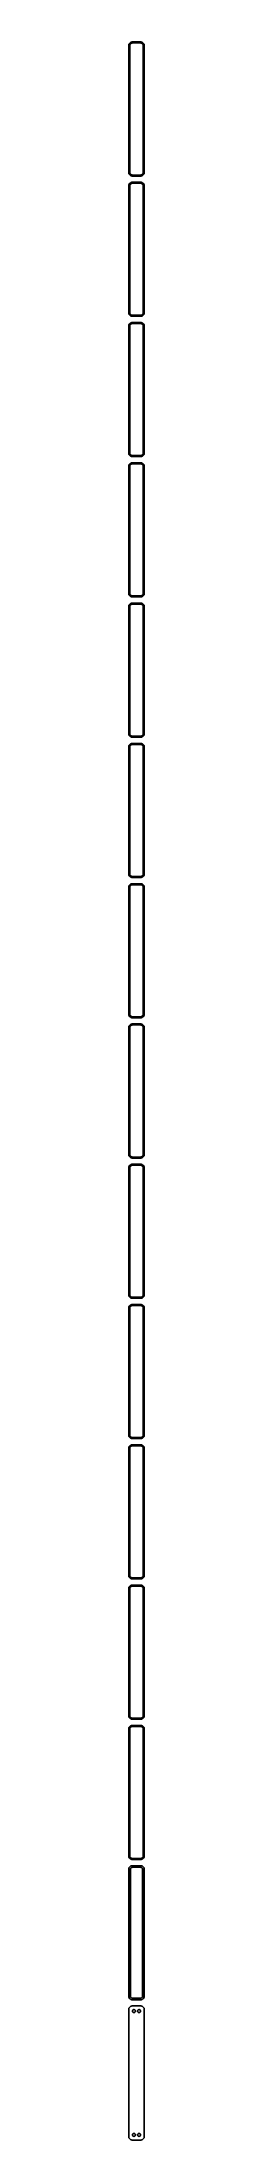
# Model space of a CAD drawing. Header units: metres. Extents: x -11 to 11, y 2963 to 6013.
import ezdxf

# ---------------------------------------------------------------- set-up
doc = ezdxf.new("R2010")
doc.units = ezdxf.units.M

msp = doc.modelspace()

# ---------------------------------------------------------------- linework, layer by layer
for p, q in [((-10.6315, 6010.91), (-10.8989, 6010.34)), ((-10.2951, 6011.44), (-10.6315, 6010.91)), ((-9.89484, 6011.92), (-10.2951, 6011.44)), ((-9.43712, 6012.35), (-9.89484, 6011.92)), ((-8.92912, 6012.72), (-9.43712, 6012.35)), ((-8.98605, 6010.35), (-8.66586, 6010.74)), ((-8.37889, 6013.02), (-8.92912, 6012.72)), ((-8.66586, 6010.74), (-8.29968, 6011.08)), ((-7.79507, 6013.26), (-8.37889, 6013.02)), ((-8.29968, 6011.08), (-7.8933, 6011.38)), ((-7.8933, 6011.38), (-7.45311, 6011.62)), ((-7.1869, 6013.41), (-7.79507, 6013.26)), ((-7.45311, 6011.62), (-6.98605, 6011.8)), ((-6.56395, 6013.49), (-7.1869, 6013.41)), ((-6.98605, 6011.8), (-6.49951, 6011.93)), ((6.56395, 6013.49), (-6.56395, 6013.49)), ((-6.49951, 6011.93), (-6.00116, 6011.99)), ((-6.00116, 6011.99), (6.00116, 6011.99)), ((6.00116, 6011.99), (6.49951, 6011.93)), ((6.49951, 6011.93), (6.98605, 6011.8)), ((7.1869, 6013.41), (6.56395, 6013.49)), ((6.98605, 6011.8), (7.45311, 6011.62)), ((7.79507, 6013.26), (7.1869, 6013.41)), ((7.45311, 6011.62), (7.8933, 6011.38)), ((8.37889, 6013.02), (7.79507, 6013.26)), ((7.8933, 6011.38), (8.29968, 6011.08)), ((8.29968, 6011.08), (8.66586, 6010.74)), ((8.92912, 6012.72), (8.37889, 6013.02)), ((8.66586, 6010.74), (8.98605, 6010.35)), ((9.43712, 6012.35), (8.92912, 6012.72)), ((9.89484, 6011.92), (9.43712, 6012.35)), ((10.2951, 6011.44), (9.89484, 6011.92)), ((10.6315, 6010.91), (10.2951, 6011.44)), ((10.8989, 6010.34), (10.6315, 6010.91)), ((-11.2106, 6009.13), (-11.25, 6008.5)), ((-11.25, 6008.5), (-11.25, 5823.5)), ((-11.0929, 6009.74), (-11.2106, 6009.13)), ((-10.8989, 6010.34), (-11.0929, 6009.74)), ((-9.75, 6008), (-9.71844, 6008.5)), ((-9.75, 5824), (-9.75, 6008)), ((-9.71844, 6008.5), (-9.62433, 6008.99)), ((-9.62433, 6008.99), (-9.4691, 6009.47)), ((-9.4691, 6009.47), (-9.25522, 6009.93)), ((-9.25522, 6009.93), (-8.98605, 6010.35)), ((8.98605, 6010.35), (9.25522, 6009.93)), ((9.25522, 6009.93), (9.4691, 6009.47)), ((9.4691, 6009.47), (9.62433, 6008.99)), ((9.62433, 6008.99), (9.71844, 6008.5)), ((9.71844, 6008.5), (9.75, 6008)), ((9.75, 6008), (9.75, 5824)), ((11.0929, 6009.74), (10.8989, 6010.34)), ((11.2106, 6009.13), (11.0929, 6009.74)), ((11.25, 6008.5), (11.2106, 6009.13)), ((11.25, 5823.5), (11.25, 6008.5)), ((-11.25, 5823.5), (-11.2106, 5822.87)), ((-11.2106, 5805.13), (-11.25, 5804.5)), ((-11.25, 5804.5), (-11.25, 5619.5)), ((-11.2106, 5822.87), (-11.0929, 5822.26)), ((-11.0929, 5805.74), (-11.2106, 5805.13)), ((-11.0929, 5822.26), (-10.8989, 5821.66)), ((-10.8989, 5806.34), (-11.0929, 5805.74)), ((-10.8989, 5821.66), (-10.6315, 5821.09)), ((-10.6315, 5806.91), (-10.8989, 5806.34)), ((-10.6315, 5821.09), (-10.2951, 5820.56)), ((-10.2951, 5807.44), (-10.6315, 5806.91)), ((-10.2951, 5820.56), (-9.89484, 5820.08)), ((-9.89484, 5807.92), (-10.2951, 5807.44)), ((-9.89484, 5820.08), (-9.43712, 5819.65)), ((-9.43712, 5808.35), (-9.89484, 5807.92)), ((-9.71844, 5823.5), (-9.75, 5824)), ((-9.75, 5804), (-9.71844, 5804.5)), ((-9.75, 5620), (-9.75, 5804)), ((-9.62433, 5823.01), (-9.71844, 5823.5)), ((-9.71844, 5804.5), (-9.62433, 5804.99)), ((-9.4691, 5822.53), (-9.62433, 5823.01)), ((-9.62433, 5804.99), (-9.4691, 5805.47)), ((-9.25522, 5822.07), (-9.4691, 5822.53)), ((-9.4691, 5805.47), (-9.25522, 5805.93)), ((-9.43712, 5819.65), (-8.92912, 5819.28)), ((-8.92912, 5808.72), (-9.43712, 5808.35)), ((-8.98605, 5821.65), (-9.25522, 5822.07)), ((-9.25522, 5805.93), (-8.98605, 5806.35)), ((-8.66586, 5821.26), (-8.98605, 5821.65)), ((-8.98605, 5806.35), (-8.66586, 5806.74)), ((-8.92912, 5819.28), (-8.37889, 5818.98)), ((-8.37889, 5809.02), (-8.92912, 5808.72)), ((-8.29968, 5820.92), (-8.66586, 5821.26)), ((-8.66586, 5806.74), (-8.29968, 5807.08)), ((-8.37889, 5818.98), (-7.79507, 5818.74)), ((-7.79507, 5809.26), (-8.37889, 5809.02)), ((-7.8933, 5820.62), (-8.29968, 5820.92)), ((-8.29968, 5807.08), (-7.8933, 5807.38)), ((-7.45311, 5820.38), (-7.8933, 5820.62)), ((-7.8933, 5807.38), (-7.45311, 5807.62)), ((-7.79507, 5818.74), (-7.1869, 5818.59)), ((-7.1869, 5809.41), (-7.79507, 5809.26)), ((-6.98605, 5820.2), (-7.45311, 5820.38)), ((-7.45311, 5807.62), (-6.98605, 5807.8)), ((-7.1869, 5818.59), (-6.56395, 5818.51)), ((-6.56395, 5809.49), (-7.1869, 5809.41)), ((-6.49951, 5820.07), (-6.98605, 5820.2)), ((-6.98605, 5807.8), (-6.49951, 5807.93)), ((-6.56395, 5818.51), (6.56395, 5818.51)), ((6.56395, 5809.49), (-6.56395, 5809.49)), ((-6.00116, 5820.01), (-6.49951, 5820.07)), ((-6.49951, 5807.93), (-6.00116, 5807.99)), ((6.00116, 5820.01), (-6.00116, 5820.01)), ((-6.00116, 5807.99), (6.00116, 5807.99)), ((6.49951, 5820.07), (6.00116, 5820.01)), ((6.00116, 5807.99), (6.49951, 5807.93)), ((6.98605, 5820.2), (6.49951, 5820.07)), ((6.49951, 5807.93), (6.98605, 5807.8)), ((6.56395, 5818.51), (7.1869, 5818.59)), ((7.1869, 5809.41), (6.56395, 5809.49)), ((7.45311, 5820.38), (6.98605, 5820.2)), ((6.98605, 5807.8), (7.45311, 5807.62)), ((7.1869, 5818.59), (7.79507, 5818.74)), ((7.79507, 5809.26), (7.1869, 5809.41)), ((7.8933, 5820.62), (7.45311, 5820.38)), ((7.45311, 5807.62), (7.8933, 5807.38)), ((7.79507, 5818.74), (8.37889, 5818.98)), ((8.37889, 5809.02), (7.79507, 5809.26)), ((8.29968, 5820.92), (7.8933, 5820.62)), ((7.8933, 5807.38), (8.29968, 5807.08)), ((8.66586, 5821.26), (8.29968, 5820.92)), ((8.29968, 5807.08), (8.66586, 5806.74)), ((8.37889, 5818.98), (8.92912, 5819.28)), ((8.92912, 5808.72), (8.37889, 5809.02)), ((8.98605, 5821.65), (8.66586, 5821.26)), ((8.66586, 5806.74), (8.98605, 5806.35)), ((8.92912, 5819.28), (9.43712, 5819.65)), ((9.43712, 5808.35), (8.92912, 5808.72)), ((9.25522, 5822.07), (8.98605, 5821.65)), ((8.98605, 5806.35), (9.25522, 5805.93)), ((9.4691, 5822.53), (9.25522, 5822.07)), ((9.25522, 5805.93), (9.4691, 5805.47)), ((9.43712, 5819.65), (9.89484, 5820.08)), ((9.89484, 5807.92), (9.43712, 5808.35)), ((9.62433, 5823.01), (9.4691, 5822.53)), ((9.4691, 5805.47), (9.62433, 5804.99)), ((9.71844, 5823.5), (9.62433, 5823.01)), ((9.62433, 5804.99), (9.71844, 5804.5)), ((9.75, 5824), (9.71844, 5823.5)), ((9.71844, 5804.5), (9.75, 5804)), ((9.75, 5804), (9.75, 5620)), ((9.89484, 5820.08), (10.2951, 5820.56)), ((10.2951, 5807.44), (9.89484, 5807.92)), ((10.2951, 5820.56), (10.6315, 5821.09)), ((10.6315, 5806.91), (10.2951, 5807.44)), ((10.6315, 5821.09), (10.8989, 5821.66)), ((10.8989, 5806.34), (10.6315, 5806.91)), ((10.8989, 5821.66), (11.0929, 5822.26)), ((11.0929, 5805.74), (10.8989, 5806.34)), ((11.0929, 5822.26), (11.2106, 5822.87)), ((11.2106, 5805.13), (11.0929, 5805.74)), ((11.2106, 5822.87), (11.25, 5823.5)), ((11.25, 5804.5), (11.2106, 5805.13)), ((11.25, 5619.5), (11.25, 5804.5)), ((-11.25, 5619.5), (-11.2106, 5618.87)), ((-11.2106, 5618.87), (-11.0929, 5618.26)), ((-11.0929, 5618.26), (-10.8989, 5617.66)), ((-10.8989, 5617.66), (-10.6315, 5617.09)), ((-10.6315, 5617.09), (-10.2951, 5616.56)), ((-10.2951, 5616.56), (-9.89484, 5616.08)), ((-9.89484, 5616.08), (-9.43712, 5615.65)), ((-9.71844, 5619.5), (-9.75, 5620)), ((-9.62433, 5619.01), (-9.71844, 5619.5)), ((-9.4691, 5618.53), (-9.62433, 5619.01)), ((-9.25522, 5618.07), (-9.4691, 5618.53)), ((-9.43712, 5615.65), (-8.92912, 5615.28)), ((-8.98605, 5617.65), (-9.25522, 5618.07)), ((-8.66586, 5617.26), (-8.98605, 5617.65)), ((-8.92912, 5615.28), (-8.37889, 5614.98)), ((-8.29968, 5616.92), (-8.66586, 5617.26)), ((-8.37889, 5614.98), (-7.79507, 5614.74)), ((-7.8933, 5616.62), (-8.29968, 5616.92)), ((-7.45311, 5616.38), (-7.8933, 5616.62)), ((-7.79507, 5614.74), (-7.1869, 5614.59)), ((-6.98605, 5616.2), (-7.45311, 5616.38)), ((-7.1869, 5614.59), (-6.56395, 5614.51)), ((-6.49951, 5616.07), (-6.98605, 5616.2)), ((-6.56395, 5614.51), (6.56395, 5614.51)), ((-6.00116, 5616.01), (-6.49951, 5616.07)), ((6.00116, 5616.01), (-6.00116, 5616.01)), ((6.49951, 5616.07), (6.00116, 5616.01)), ((6.98605, 5616.2), (6.49951, 5616.07)), ((6.56395, 5614.51), (7.1869, 5614.59)), ((7.45311, 5616.38), (6.98605, 5616.2)), ((7.1869, 5614.59), (7.79507, 5614.74)), ((7.8933, 5616.62), (7.45311, 5616.38)), ((7.79507, 5614.74), (8.37889, 5614.98)), ((8.29968, 5616.92), (7.8933, 5616.62)), ((8.66586, 5617.26), (8.29968, 5616.92)), ((8.37889, 5614.98), (8.92912, 5615.28)), ((8.98605, 5617.65), (8.66586, 5617.26)), ((8.92912, 5615.28), (9.43712, 5615.65)), ((9.25522, 5618.07), (8.98605, 5617.65)), ((9.4691, 5618.53), (9.25522, 5618.07)), ((9.43712, 5615.65), (9.89484, 5616.08)), ((9.62433, 5619.01), (9.4691, 5618.53)), ((9.71844, 5619.5), (9.62433, 5619.01)), ((9.75, 5620), (9.71844, 5619.5)), ((9.89484, 5616.08), (10.2951, 5616.56)), ((10.2951, 5616.56), (10.6315, 5617.09)), ((10.6315, 5617.09), (10.8989, 5617.66)), ((10.8989, 5617.66), (11.0929, 5618.26)), ((11.0929, 5618.26), (11.2106, 5618.87)), ((11.2106, 5618.87), (11.25, 5619.5)), ((-11.2106, 5601.13), (-11.25, 5600.5)), ((-11.25, 5600.5), (-11.25, 5415.5)), ((-11.0929, 5601.74), (-11.2106, 5601.13)), ((-10.8989, 5602.34), (-11.0929, 5601.74)), ((-10.6315, 5602.91), (-10.8989, 5602.34)), ((-10.2951, 5603.44), (-10.6315, 5602.91)), ((-9.89484, 5603.92), (-10.2951, 5603.44)), ((-9.43712, 5604.35), (-9.89484, 5603.92)), ((-9.75, 5600), (-9.71844, 5600.5)), ((-9.75, 5416), (-9.75, 5600)), ((-9.71844, 5600.5), (-9.62433, 5600.99)), ((-9.62433, 5600.99), (-9.4691, 5601.47)), ((-9.4691, 5601.47), (-9.25522, 5601.93)), ((-8.92912, 5604.72), (-9.43712, 5604.35)), ((-9.25522, 5601.93), (-8.98605, 5602.35)), ((-8.98605, 5602.35), (-8.66586, 5602.74)), ((-8.37889, 5605.02), (-8.92912, 5604.72)), ((-8.66586, 5602.74), (-8.29968, 5603.08)), ((-7.79507, 5605.26), (-8.37889, 5605.02)), ((-8.29968, 5603.08), (-7.8933, 5603.38)), ((-7.8933, 5603.38), (-7.45311, 5603.62)), ((-7.1869, 5605.41), (-7.79507, 5605.26)), ((-7.45311, 5603.62), (-6.98605, 5603.8)), ((-6.56395, 5605.49), (-7.1869, 5605.41)), ((-6.98605, 5603.8), (-6.49951, 5603.93)), ((6.56395, 5605.49), (-6.56395, 5605.49)), ((-6.49951, 5603.93), (-6.00116, 5603.99)), ((-6.00116, 5603.99), (6.00116, 5603.99)), ((6.00116, 5603.99), (6.49951, 5603.93)), ((6.49951, 5603.93), (6.98605, 5603.8)), ((7.1869, 5605.41), (6.56395, 5605.49)), ((6.98605, 5603.8), (7.45311, 5603.62)), ((7.79507, 5605.26), (7.1869, 5605.41)), ((7.45311, 5603.62), (7.8933, 5603.38)), ((8.37889, 5605.02), (7.79507, 5605.26)), ((7.8933, 5603.38), (8.29968, 5603.08)), ((8.29968, 5603.08), (8.66586, 5602.74)), ((8.92912, 5604.72), (8.37889, 5605.02)), ((8.66586, 5602.74), (8.98605, 5602.35)), ((9.43712, 5604.35), (8.92912, 5604.72)), ((8.98605, 5602.35), (9.25522, 5601.93)), ((9.25522, 5601.93), (9.4691, 5601.47)), ((9.89484, 5603.92), (9.43712, 5604.35)), ((9.4691, 5601.47), (9.62433, 5600.99)), ((9.62433, 5600.99), (9.71844, 5600.5)), ((9.71844, 5600.5), (9.75, 5600)), ((9.75, 5600), (9.75, 5416)), ((10.2951, 5603.44), (9.89484, 5603.92)), ((10.6315, 5602.91), (10.2951, 5603.44)), ((10.8989, 5602.34), (10.6315, 5602.91)), ((11.0929, 5601.74), (10.8989, 5602.34)), ((11.2106, 5601.13), (11.0929, 5601.74)), ((11.25, 5600.5), (11.2106, 5601.13)), ((11.25, 5415.5), (11.25, 5600.5)), ((-11.25, 5415.5), (-11.2106, 5414.87)), ((-11.2106, 5414.87), (-11.0929, 5414.26)), ((-11.0929, 5414.26), (-10.8989, 5413.66)), ((-10.8989, 5413.66), (-10.6315, 5413.09)), ((-10.6315, 5413.09), (-10.2951, 5412.56)), ((-10.2951, 5412.56), (-9.89484, 5412.08)), ((-9.89484, 5412.08), (-9.43712, 5411.65)), ((-9.43712, 5400.35), (-9.89484, 5399.92)), ((-9.71844, 5415.5), (-9.75, 5416)), ((-9.62433, 5415.01), (-9.71844, 5415.5)), ((-9.4691, 5414.53), (-9.62433, 5415.01)), ((-9.25522, 5414.07), (-9.4691, 5414.53)), ((-9.43712, 5411.65), (-8.92912, 5411.28)), ((-8.92912, 5400.72), (-9.43712, 5400.35)), ((-8.98605, 5413.65), (-9.25522, 5414.07)), ((-8.66586, 5413.26), (-8.98605, 5413.65)), ((-8.92912, 5411.28), (-8.37889, 5410.98)), ((-8.37889, 5401.02), (-8.92912, 5400.72)), ((-8.29968, 5412.92), (-8.66586, 5413.26)), ((-8.37889, 5410.98), (-7.79507, 5410.74)), ((-7.79507, 5401.26), (-8.37889, 5401.02)), ((-7.8933, 5412.62), (-8.29968, 5412.92)), ((-7.45311, 5412.38), (-7.8933, 5412.62)), ((-7.79507, 5410.74), (-7.1869, 5410.59)), ((-7.1869, 5401.41), (-7.79507, 5401.26)), ((-6.98605, 5412.2), (-7.45311, 5412.38)), ((-7.1869, 5410.59), (-6.56395, 5410.51)), ((-6.56395, 5401.49), (-7.1869, 5401.41)), ((-6.49951, 5412.07), (-6.98605, 5412.2)), ((-6.56395, 5410.51), (6.56395, 5410.51)), ((6.56395, 5401.49), (-6.56395, 5401.49)), ((-6.00116, 5412.01), (-6.49951, 5412.07)), ((6.00116, 5412.01), (-6.00116, 5412.01)), ((6.49951, 5412.07), (6.00116, 5412.01)), ((6.98605, 5412.2), (6.49951, 5412.07)), ((6.56395, 5410.51), (7.1869, 5410.59)), ((7.1869, 5401.41), (6.56395, 5401.49)), ((7.45311, 5412.38), (6.98605, 5412.2)), ((7.1869, 5410.59), (7.79507, 5410.74)), ((7.79507, 5401.26), (7.1869, 5401.41)), ((7.8933, 5412.62), (7.45311, 5412.38)), ((7.79507, 5410.74), (8.37889, 5410.98)), ((8.37889, 5401.02), (7.79507, 5401.26)), ((8.29968, 5412.92), (7.8933, 5412.62)), ((8.66586, 5413.26), (8.29968, 5412.92)), ((8.37889, 5410.98), (8.92912, 5411.28)), ((8.92912, 5400.72), (8.37889, 5401.02)), ((8.98605, 5413.65), (8.66586, 5413.26)), ((8.92912, 5411.28), (9.43712, 5411.65)), ((9.43712, 5400.35), (8.92912, 5400.72)), ((9.25522, 5414.07), (8.98605, 5413.65)), ((9.4691, 5414.53), (9.25522, 5414.07)), ((9.43712, 5411.65), (9.89484, 5412.08)), ((9.89484, 5399.92), (9.43712, 5400.35)), ((9.62433, 5415.01), (9.4691, 5414.53)), ((9.71844, 5415.5), (9.62433, 5415.01)), ((9.75, 5416), (9.71844, 5415.5)), ((9.89484, 5412.08), (10.2951, 5412.56)), ((10.2951, 5412.56), (10.6315, 5413.09)), ((10.6315, 5413.09), (10.8989, 5413.66)), ((10.8989, 5413.66), (11.0929, 5414.26)), ((11.0929, 5414.26), (11.2106, 5414.87)), ((11.2106, 5414.87), (11.25, 5415.5)), ((-11.2106, 5397.13), (-11.25, 5396.5)), ((-11.25, 5396.5), (-11.25, 5211.5)), ((-11.0929, 5397.74), (-11.2106, 5397.13)), ((-10.8989, 5398.34), (-11.0929, 5397.74)), ((-10.6315, 5398.91), (-10.8989, 5398.34)), ((-10.2951, 5399.44), (-10.6315, 5398.91)), ((-9.89484, 5399.92), (-10.2951, 5399.44)), ((-9.75, 5396), (-9.71844, 5396.5)), ((-9.75, 5212), (-9.75, 5396)), ((-9.71844, 5396.5), (-9.62433, 5396.99)), ((-9.62433, 5396.99), (-9.4691, 5397.47)), ((-9.4691, 5397.47), (-9.25522, 5397.93)), ((-9.25522, 5397.93), (-8.98605, 5398.35)), ((-8.98605, 5398.35), (-8.66586, 5398.74)), ((-8.66586, 5398.74), (-8.29968, 5399.08)), ((-8.29968, 5399.08), (-7.8933, 5399.38)), ((-7.8933, 5399.38), (-7.45311, 5399.62)), ((-7.45311, 5399.62), (-6.98605, 5399.8)), ((-6.98605, 5399.8), (-6.49951, 5399.93)), ((-6.49951, 5399.93), (-6.00116, 5399.99)), ((-6.00116, 5399.99), (6.00116, 5399.99)), ((6.00116, 5399.99), (6.49951, 5399.93)), ((6.49951, 5399.93), (6.98605, 5399.8)), ((6.98605, 5399.8), (7.45311, 5399.62)), ((7.45311, 5399.62), (7.8933, 5399.38)), ((7.8933, 5399.38), (8.29968, 5399.08)), ((8.29968, 5399.08), (8.66586, 5398.74)), ((8.66586, 5398.74), (8.98605, 5398.35)), ((8.98605, 5398.35), (9.25522, 5397.93)), ((9.25522, 5397.93), (9.4691, 5397.47)), ((9.4691, 5397.47), (9.62433, 5396.99)), ((9.62433, 5396.99), (9.71844, 5396.5)), ((9.71844, 5396.5), (9.75, 5396)), ((9.75, 5396), (9.75, 5212)), ((10.2951, 5399.44), (9.89484, 5399.92)), ((10.6315, 5398.91), (10.2951, 5399.44)), ((10.8989, 5398.34), (10.6315, 5398.91)), ((11.0929, 5397.74), (10.8989, 5398.34)), ((11.2106, 5397.13), (11.0929, 5397.74)), ((11.25, 5396.5), (11.2106, 5397.13)), ((11.25, 5211.5), (11.25, 5396.5)), ((-11.25, 5211.5), (-11.2106, 5210.87)), ((-11.2106, 5193.13), (-11.25, 5192.5)), ((-11.25, 5192.5), (-11.25, 5007.5)), ((-11.2106, 5210.87), (-11.0929, 5210.26)), ((-11.0929, 5193.74), (-11.2106, 5193.13)), ((-11.0929, 5210.26), (-10.8989, 5209.66)), ((-10.8989, 5194.34), (-11.0929, 5193.74)), ((-10.8989, 5209.66), (-10.6315, 5209.09)), ((-10.6315, 5194.91), (-10.8989, 5194.34)), ((-10.6315, 5209.09), (-10.2951, 5208.56)), ((-10.2951, 5195.44), (-10.6315, 5194.91)), ((-10.2951, 5208.56), (-9.89484, 5208.08)), ((-9.89484, 5195.92), (-10.2951, 5195.44)), ((-9.89484, 5208.08), (-9.43712, 5207.65)), ((-9.43712, 5196.35), (-9.89484, 5195.92)), ((-9.71844, 5211.5), (-9.75, 5212)), ((-9.75, 5192), (-9.71844, 5192.5)), ((-9.75, 5008), (-9.75, 5192)), ((-9.62433, 5211.01), (-9.71844, 5211.5)), ((-9.71844, 5192.5), (-9.62433, 5192.99)), ((-9.4691, 5210.53), (-9.62433, 5211.01)), ((-9.62433, 5192.99), (-9.4691, 5193.47)), ((-9.25522, 5210.07), (-9.4691, 5210.53)), ((-9.4691, 5193.47), (-9.25522, 5193.93)), ((-9.43712, 5207.65), (-8.92912, 5207.28)), ((-8.92912, 5196.72), (-9.43712, 5196.35)), ((-8.98605, 5209.65), (-9.25522, 5210.07)), ((-9.25522, 5193.93), (-8.98605, 5194.35)), ((-8.66586, 5209.26), (-8.98605, 5209.65)), ((-8.98605, 5194.35), (-8.66586, 5194.74)), ((-8.92912, 5207.28), (-8.37889, 5206.98)), ((-8.37889, 5197.02), (-8.92912, 5196.72)), ((-8.29968, 5208.92), (-8.66586, 5209.26)), ((-8.66586, 5194.74), (-8.29968, 5195.08)), ((-8.37889, 5206.98), (-7.79507, 5206.74)), ((-7.79507, 5197.26), (-8.37889, 5197.02)), ((-7.8933, 5208.62), (-8.29968, 5208.92)), ((-8.29968, 5195.08), (-7.8933, 5195.38)), ((-7.45311, 5208.38), (-7.8933, 5208.62)), ((-7.8933, 5195.38), (-7.45311, 5195.62)), ((-7.79507, 5206.74), (-7.1869, 5206.59)), ((-7.1869, 5197.41), (-7.79507, 5197.26)), ((-6.98605, 5208.2), (-7.45311, 5208.38)), ((-7.45311, 5195.62), (-6.98605, 5195.8)), ((-7.1869, 5206.59), (-6.56395, 5206.51)), ((-6.56395, 5197.49), (-7.1869, 5197.41)), ((-6.49951, 5208.07), (-6.98605, 5208.2)), ((-6.98605, 5195.8), (-6.49951, 5195.93)), ((-6.56395, 5206.51), (6.56395, 5206.51)), ((6.56395, 5197.49), (-6.56395, 5197.49)), ((-6.00116, 5208.01), (-6.49951, 5208.07)), ((-6.49951, 5195.93), (-6.00116, 5195.99)), ((6.00116, 5208.01), (-6.00116, 5208.01)), ((-6.00116, 5195.99), (6.00116, 5195.99)), ((6.49951, 5208.07), (6.00116, 5208.01)), ((6.00116, 5195.99), (6.49951, 5195.93)), ((6.98605, 5208.2), (6.49951, 5208.07)), ((6.49951, 5195.93), (6.98605, 5195.8)), ((6.56395, 5206.51), (7.1869, 5206.59)), ((7.1869, 5197.41), (6.56395, 5197.49)), ((7.45311, 5208.38), (6.98605, 5208.2)), ((6.98605, 5195.8), (7.45311, 5195.62)), ((7.1869, 5206.59), (7.79507, 5206.74)), ((7.79507, 5197.26), (7.1869, 5197.41)), ((7.8933, 5208.62), (7.45311, 5208.38)), ((7.45311, 5195.62), (7.8933, 5195.38)), ((7.79507, 5206.74), (8.37889, 5206.98)), ((8.37889, 5197.02), (7.79507, 5197.26)), ((8.29968, 5208.92), (7.8933, 5208.62)), ((7.8933, 5195.38), (8.29968, 5195.08)), ((8.66586, 5209.26), (8.29968, 5208.92)), ((8.29968, 5195.08), (8.66586, 5194.74)), ((8.37889, 5206.98), (8.92912, 5207.28)), ((8.92912, 5196.72), (8.37889, 5197.02)), ((8.98605, 5209.65), (8.66586, 5209.26)), ((8.66586, 5194.74), (8.98605, 5194.35)), ((8.92912, 5207.28), (9.43712, 5207.65)), ((9.43712, 5196.35), (8.92912, 5196.72)), ((9.25522, 5210.07), (8.98605, 5209.65)), ((8.98605, 5194.35), (9.25522, 5193.93)), ((9.4691, 5210.53), (9.25522, 5210.07)), ((9.25522, 5193.93), (9.4691, 5193.47)), ((9.43712, 5207.65), (9.89484, 5208.08)), ((9.89484, 5195.92), (9.43712, 5196.35)), ((9.62433, 5211.01), (9.4691, 5210.53)), ((9.4691, 5193.47), (9.62433, 5192.99)), ((9.71844, 5211.5), (9.62433, 5211.01)), ((9.62433, 5192.99), (9.71844, 5192.5)), ((9.75, 5212), (9.71844, 5211.5)), ((9.71844, 5192.5), (9.75, 5192)), ((9.75, 5192), (9.75, 5008)), ((9.89484, 5208.08), (10.2951, 5208.56)), ((10.2951, 5195.44), (9.89484, 5195.92)), ((10.2951, 5208.56), (10.6315, 5209.09)), ((10.6315, 5194.91), (10.2951, 5195.44)), ((10.6315, 5209.09), (10.8989, 5209.66)), ((10.8989, 5194.34), (10.6315, 5194.91)), ((10.8989, 5209.66), (11.0929, 5210.26)), ((11.0929, 5193.74), (10.8989, 5194.34)), ((11.0929, 5210.26), (11.2106, 5210.87)), ((11.2106, 5193.13), (11.0929, 5193.74)), ((11.2106, 5210.87), (11.25, 5211.5)), ((11.25, 5192.5), (11.2106, 5193.13)), ((11.25, 5007.5), (11.25, 5192.5)), ((-11.25, 5007.5), (-11.2106, 5006.87)), ((-11.2106, 5006.87), (-11.0929, 5006.26)), ((-11.0929, 5006.26), (-10.8989, 5005.66)), ((-10.8989, 5005.66), (-10.6315, 5005.09)), ((-10.6315, 5005.09), (-10.2951, 5004.56)), ((-10.2951, 5004.56), (-9.89484, 5004.08)), ((-9.89484, 5004.08), (-9.43712, 5003.65)), ((-9.71844, 5007.5), (-9.75, 5008)), ((-9.62433, 5007.01), (-9.71844, 5007.5)), ((-9.4691, 5006.53), (-9.62433, 5007.01)), ((-9.25522, 5006.07), (-9.4691, 5006.53)), ((-9.43712, 5003.65), (-8.92912, 5003.28)), ((-8.98605, 5005.65), (-9.25522, 5006.07)), ((-8.66586, 5005.26), (-8.98605, 5005.65)), ((-8.29968, 5004.92), (-8.66586, 5005.26)), ((-7.8933, 5004.62), (-8.29968, 5004.92)), ((-7.45311, 5004.38), (-7.8933, 5004.62)), ((-6.98605, 5004.2), (-7.45311, 5004.38)), ((-6.49951, 5004.07), (-6.98605, 5004.2)), ((-6.00116, 5004.01), (-6.49951, 5004.07)), ((6.00116, 5004.01), (-6.00116, 5004.01)), ((6.49951, 5004.07), (6.00116, 5004.01)), ((6.98605, 5004.2), (6.49951, 5004.07)), ((7.45311, 5004.38), (6.98605, 5004.2)), ((7.8933, 5004.62), (7.45311, 5004.38)), ((8.29968, 5004.92), (7.8933, 5004.62)), ((8.66586, 5005.26), (8.29968, 5004.92)), ((8.98605, 5005.65), (8.66586, 5005.26)), ((8.92912, 5003.28), (9.43712, 5003.65)), ((9.25522, 5006.07), (8.98605, 5005.65)), ((9.4691, 5006.53), (9.25522, 5006.07)), ((9.43712, 5003.65), (9.89484, 5004.08)), ((9.62433, 5007.01), (9.4691, 5006.53)), ((9.71844, 5007.5), (9.62433, 5007.01)), ((9.75, 5008), (9.71844, 5007.5)), ((9.89484, 5004.08), (10.2951, 5004.56)), ((10.2951, 5004.56), (10.6315, 5005.09)), ((10.6315, 5005.09), (10.8989, 5005.66)), ((10.8989, 5005.66), (11.0929, 5006.26)), ((11.0929, 5006.26), (11.2106, 5006.87)), ((11.2106, 5006.87), (11.25, 5007.5)), ((-11.2106, 4989.13), (-11.25, 4988.5)), ((-11.25, 4988.5), (-11.25, 4803.5)), ((-11.0929, 4989.74), (-11.2106, 4989.13)), ((-10.8989, 4990.34), (-11.0929, 4989.74)), ((-10.6315, 4990.91), (-10.8989, 4990.34)), ((-10.2951, 4991.44), (-10.6315, 4990.91)), ((-9.89484, 4991.92), (-10.2951, 4991.44)), ((-9.43712, 4992.35), (-9.89484, 4991.92)), ((-9.75, 4988), (-9.71844, 4988.5)), ((-9.75, 4804), (-9.75, 4988)), ((-9.71844, 4988.5), (-9.62433, 4988.99)), ((-9.62433, 4988.99), (-9.4691, 4989.47)), ((-9.4691, 4989.47), (-9.25522, 4989.93)), ((-8.92912, 4992.72), (-9.43712, 4992.35)), ((-9.25522, 4989.93), (-8.98605, 4990.35)), ((-8.98605, 4990.35), (-8.66586, 4990.74)), ((-8.92912, 5003.28), (-8.37889, 5002.98)), ((-8.37889, 4993.02), (-8.92912, 4992.72)), ((-8.66586, 4990.74), (-8.29968, 4991.08)), ((-8.37889, 5002.98), (-7.79507, 5002.74)), ((-7.79507, 4993.26), (-8.37889, 4993.02)), ((-8.29968, 4991.08), (-7.8933, 4991.38)), ((-7.8933, 4991.38), (-7.45311, 4991.62)), ((-7.79507, 5002.74), (-7.1869, 5002.59)), ((-7.1869, 4993.41), (-7.79507, 4993.26)), ((-7.45311, 4991.62), (-6.98605, 4991.8)), ((-7.1869, 5002.59), (-6.56395, 5002.51)), ((-6.56395, 4993.49), (-7.1869, 4993.41)), ((-6.98605, 4991.8), (-6.49951, 4991.93)), ((-6.56395, 5002.51), (6.56395, 5002.51)), ((6.56395, 4993.49), (-6.56395, 4993.49)), ((-6.49951, 4991.93), (-6.00116, 4991.99)), ((-6.00116, 4991.99), (6.00116, 4991.99)), ((6.00116, 4991.99), (6.49951, 4991.93)), ((6.49951, 4991.93), (6.98605, 4991.8)), ((6.56395, 5002.51), (7.1869, 5002.59)), ((7.1869, 4993.41), (6.56395, 4993.49)), ((6.98605, 4991.8), (7.45311, 4991.62)), ((7.1869, 5002.59), (7.79507, 5002.74)), ((7.79507, 4993.26), (7.1869, 4993.41)), ((7.45311, 4991.62), (7.8933, 4991.38)), ((7.79507, 5002.74), (8.37889, 5002.98)), ((8.37889, 4993.02), (7.79507, 4993.26)), ((7.8933, 4991.38), (8.29968, 4991.08)), ((8.29968, 4991.08), (8.66586, 4990.74)), ((8.37889, 5002.98), (8.92912, 5003.28)), ((8.92912, 4992.72), (8.37889, 4993.02)), ((8.66586, 4990.74), (8.98605, 4990.35)), ((9.43712, 4992.35), (8.92912, 4992.72)), ((8.98605, 4990.35), (9.25522, 4989.93)), ((9.25522, 4989.93), (9.4691, 4989.47)), ((9.89484, 4991.92), (9.43712, 4992.35)), ((9.4691, 4989.47), (9.62433, 4988.99)), ((9.62433, 4988.99), (9.71844, 4988.5)), ((9.71844, 4988.5), (9.75, 4988)), ((9.75, 4988), (9.75, 4804)), ((10.2951, 4991.44), (9.89484, 4991.92)), ((10.6315, 4990.91), (10.2951, 4991.44)), ((10.8989, 4990.34), (10.6315, 4990.91)), ((11.0929, 4989.74), (10.8989, 4990.34)), ((11.2106, 4989.13), (11.0929, 4989.74)), ((11.25, 4988.5), (11.2106, 4989.13)), ((11.25, 4803.5), (11.25, 4988.5)), ((-11.25, 4803.5), (-11.2106, 4802.87)), ((-11.2106, 4802.87), (-11.0929, 4802.26)), ((-11.0929, 4802.26), (-10.8989, 4801.66)), ((-10.8989, 4801.66), (-10.6315, 4801.09)), ((-10.6315, 4801.09), (-10.2951, 4800.56)), ((-10.2951, 4800.56), (-9.89484, 4800.08)), ((-9.89484, 4800.08), (-9.43712, 4799.65)), ((-9.71844, 4803.5), (-9.75, 4804)), ((-9.62433, 4803.01), (-9.71844, 4803.5)), ((-9.4691, 4802.53), (-9.62433, 4803.01)), ((-9.25522, 4802.07), (-9.4691, 4802.53)), ((-9.43712, 4799.65), (-8.92912, 4799.28)), ((-8.98605, 4801.65), (-9.25522, 4802.07)), ((-8.66586, 4801.26), (-8.98605, 4801.65)), ((-8.92912, 4799.28), (-8.37889, 4798.98)), ((-8.29968, 4800.92), (-8.66586, 4801.26)), ((-8.37889, 4798.98), (-7.79507, 4798.74)), ((-7.8933, 4800.62), (-8.29968, 4800.92)), ((-7.45311, 4800.38), (-7.8933, 4800.62)), ((-7.79507, 4798.74), (-7.1869, 4798.59)), ((-6.98605, 4800.2), (-7.45311, 4800.38)), ((-7.1869, 4798.59), (-6.56395, 4798.51)), ((-6.49951, 4800.07), (-6.98605, 4800.2)), ((-6.56395, 4798.51), (6.56395, 4798.51)), ((-6.00116, 4800.01), (-6.49951, 4800.07)), ((6.00116, 4800.01), (-6.00116, 4800.01)), ((6.49951, 4800.07), (6.00116, 4800.01)), ((6.98605, 4800.2), (6.49951, 4800.07)), ((6.56395, 4798.51), (7.1869, 4798.59)), ((7.45311, 4800.38), (6.98605, 4800.2)), ((7.1869, 4798.59), (7.79507, 4798.74)), ((7.8933, 4800.62), (7.45311, 4800.38)), ((7.79507, 4798.74), (8.37889, 4798.98)), ((8.29968, 4800.92), (7.8933, 4800.62)), ((8.66586, 4801.26), (8.29968, 4800.92)), ((8.37889, 4798.98), (8.92912, 4799.28)), ((8.98605, 4801.65), (8.66586, 4801.26)), ((8.92912, 4799.28), (9.43712, 4799.65)), ((9.25522, 4802.07), (8.98605, 4801.65)), ((9.4691, 4802.53), (9.25522, 4802.07)), ((9.43712, 4799.65), (9.89484, 4800.08)), ((9.62433, 4803.01), (9.4691, 4802.53)), ((9.71844, 4803.5), (9.62433, 4803.01)), ((9.75, 4804), (9.71844, 4803.5)), ((9.89484, 4800.08), (10.2951, 4800.56)), ((10.2951, 4800.56), (10.6315, 4801.09)), ((10.6315, 4801.09), (10.8989, 4801.66)), ((10.8989, 4801.66), (11.0929, 4802.26)), ((11.0929, 4802.26), (11.2106, 4802.87)), ((11.2106, 4802.87), (11.25, 4803.5)), ((-11.2106, 4785.13), (-11.25, 4784.5)), ((-11.25, 4784.5), (-11.25, 4599.5)), ((-11.0929, 4785.74), (-11.2106, 4785.13)), ((-10.8989, 4786.34), (-11.0929, 4785.74)), ((-10.6315, 4786.91), (-10.8989, 4786.34)), ((-10.2951, 4787.44), (-10.6315, 4786.91)), ((-9.89484, 4787.92), (-10.2951, 4787.44)), ((-9.43712, 4788.35), (-9.89484, 4787.92)), ((-9.75, 4784), (-9.71844, 4784.5)), ((-9.75, 4600), (-9.75, 4784)), ((-9.71844, 4784.5), (-9.62433, 4784.99)), ((-9.62433, 4784.99), (-9.4691, 4785.47)), ((-9.4691, 4785.47), (-9.25522, 4785.93)), ((-8.92912, 4788.72), (-9.43712, 4788.35)), ((-9.25522, 4785.93), (-8.98605, 4786.35)), ((-8.98605, 4786.35), (-8.66586, 4786.74)), ((-8.37889, 4789.02), (-8.92912, 4788.72)), ((-8.66586, 4786.74), (-8.29968, 4787.08)), ((-7.79507, 4789.26), (-8.37889, 4789.02)), ((-8.29968, 4787.08), (-7.8933, 4787.38)), ((-7.8933, 4787.38), (-7.45311, 4787.62)), ((-7.1869, 4789.41), (-7.79507, 4789.26)), ((-7.45311, 4787.62), (-6.98605, 4787.8)), ((-6.56395, 4789.49), (-7.1869, 4789.41)), ((-6.98605, 4787.8), (-6.49951, 4787.93)), ((6.56395, 4789.49), (-6.56395, 4789.49)), ((-6.49951, 4787.93), (-6.00116, 4787.99)), ((-6.00116, 4787.99), (6.00116, 4787.99)), ((6.00116, 4787.99), (6.49951, 4787.93)), ((6.49951, 4787.93), (6.98605, 4787.8)), ((7.1869, 4789.41), (6.56395, 4789.49)), ((6.98605, 4787.8), (7.45311, 4787.62)), ((7.79507, 4789.26), (7.1869, 4789.41)), ((7.45311, 4787.62), (7.8933, 4787.38)), ((8.37889, 4789.02), (7.79507, 4789.26)), ((7.8933, 4787.38), (8.29968, 4787.08)), ((8.29968, 4787.08), (8.66586, 4786.74)), ((8.92912, 4788.72), (8.37889, 4789.02)), ((8.66586, 4786.74), (8.98605, 4786.35)), ((9.43712, 4788.35), (8.92912, 4788.72)), ((8.98605, 4786.35), (9.25522, 4785.93)), ((9.25522, 4785.93), (9.4691, 4785.47)), ((9.89484, 4787.92), (9.43712, 4788.35)), ((9.4691, 4785.47), (9.62433, 4784.99)), ((9.62433, 4784.99), (9.71844, 4784.5)), ((9.71844, 4784.5), (9.75, 4784)), ((9.75, 4784), (9.75, 4600)), ((10.2951, 4787.44), (9.89484, 4787.92)), ((10.6315, 4786.91), (10.2951, 4787.44)), ((10.8989, 4786.34), (10.6315, 4786.91)), ((11.0929, 4785.74), (10.8989, 4786.34)), ((11.2106, 4785.13), (11.0929, 4785.74)), ((11.25, 4784.5), (11.2106, 4785.13)), ((11.25, 4599.5), (11.25, 4784.5)), ((-11.25, 4599.5), (-11.2106, 4598.87)), ((-11.2106, 4581.13), (-11.25, 4580.5)), ((-11.25, 4580.5), (-11.25, 4395.5)), ((-11.2106, 4598.87), (-11.0929, 4598.26)), ((-11.0929, 4581.74), (-11.2106, 4581.13)), ((-11.0929, 4598.26), (-10.8989, 4597.66)), ((-10.8989, 4582.34), (-11.0929, 4581.74)), ((-10.8989, 4597.66), (-10.6315, 4597.09)), ((-10.6315, 4582.91), (-10.8989, 4582.34)), ((-10.6315, 4597.09), (-10.2951, 4596.56)), ((-10.2951, 4583.44), (-10.6315, 4582.91)), ((-10.2951, 4596.56), (-9.89484, 4596.08)), ((-9.89484, 4583.92), (-10.2951, 4583.44)), ((-9.89484, 4596.08), (-9.43712, 4595.65)), ((-9.43712, 4584.35), (-9.89484, 4583.92)), ((-9.71844, 4599.5), (-9.75, 4600)), ((-9.75, 4580), (-9.71844, 4580.5)), ((-9.75, 4396), (-9.75, 4580)), ((-9.62433, 4599.01), (-9.71844, 4599.5)), ((-9.71844, 4580.5), (-9.62433, 4580.99)), ((-9.4691, 4598.53), (-9.62433, 4599.01)), ((-9.62433, 4580.99), (-9.4691, 4581.47)), ((-9.25522, 4598.07), (-9.4691, 4598.53)), ((-9.4691, 4581.47), (-9.25522, 4581.93)), ((-9.43712, 4595.65), (-8.92912, 4595.28)), ((-8.92912, 4584.72), (-9.43712, 4584.35)), ((-8.98605, 4597.65), (-9.25522, 4598.07)), ((-9.25522, 4581.93), (-8.98605, 4582.35)), ((-8.66586, 4597.26), (-8.98605, 4597.65)), ((-8.98605, 4582.35), (-8.66586, 4582.74)), ((-8.92912, 4595.28), (-8.37889, 4594.98)), ((-8.37889, 4585.02), (-8.92912, 4584.72)), ((-8.29968, 4596.92), (-8.66586, 4597.26)), ((-8.66586, 4582.74), (-8.29968, 4583.08)), ((-8.37889, 4594.98), (-7.79507, 4594.74)), ((-7.79507, 4585.26), (-8.37889, 4585.02)), ((-7.8933, 4596.62), (-8.29968, 4596.92)), ((-8.29968, 4583.08), (-7.8933, 4583.38)), ((-7.45311, 4596.38), (-7.8933, 4596.62)), ((-7.8933, 4583.38), (-7.45311, 4583.62)), ((-7.79507, 4594.74), (-7.1869, 4594.59)), ((-7.1869, 4585.41), (-7.79507, 4585.26)), ((-6.98605, 4596.2), (-7.45311, 4596.38)), ((-7.45311, 4583.62), (-6.98605, 4583.8)), ((-7.1869, 4594.59), (-6.56395, 4594.51)), ((-6.56395, 4585.49), (-7.1869, 4585.41)), ((-6.49951, 4596.07), (-6.98605, 4596.2)), ((-6.98605, 4583.8), (-6.49951, 4583.93)), ((-6.56395, 4594.51), (6.56395, 4594.51)), ((6.56395, 4585.49), (-6.56395, 4585.49)), ((-6.00116, 4596.01), (-6.49951, 4596.07)), ((-6.49951, 4583.93), (-6.00116, 4583.99)), ((6.00116, 4596.01), (-6.00116, 4596.01)), ((-6.00116, 4583.99), (6.00116, 4583.99)), ((6.49951, 4596.07), (6.00116, 4596.01)), ((6.00116, 4583.99), (6.49951, 4583.93)), ((6.98605, 4596.2), (6.49951, 4596.07)), ((6.49951, 4583.93), (6.98605, 4583.8)), ((6.56395, 4594.51), (7.1869, 4594.59)), ((7.1869, 4585.41), (6.56395, 4585.49)), ((7.45311, 4596.38), (6.98605, 4596.2)), ((6.98605, 4583.8), (7.45311, 4583.62)), ((7.1869, 4594.59), (7.79507, 4594.74)), ((7.79507, 4585.26), (7.1869, 4585.41)), ((7.8933, 4596.62), (7.45311, 4596.38)), ((7.45311, 4583.62), (7.8933, 4583.38)), ((7.79507, 4594.74), (8.37889, 4594.98)), ((8.37889, 4585.02), (7.79507, 4585.26)), ((8.29968, 4596.92), (7.8933, 4596.62)), ((7.8933, 4583.38), (8.29968, 4583.08)), ((8.66586, 4597.26), (8.29968, 4596.92)), ((8.29968, 4583.08), (8.66586, 4582.74)), ((8.37889, 4594.98), (8.92912, 4595.28)), ((8.92912, 4584.72), (8.37889, 4585.02)), ((8.98605, 4597.65), (8.66586, 4597.26)), ((8.66586, 4582.74), (8.98605, 4582.35)), ((8.92912, 4595.28), (9.43712, 4595.65)), ((9.43712, 4584.35), (8.92912, 4584.72)), ((9.25522, 4598.07), (8.98605, 4597.65)), ((8.98605, 4582.35), (9.25522, 4581.93)), ((9.4691, 4598.53), (9.25522, 4598.07)), ((9.25522, 4581.93), (9.4691, 4581.47)), ((9.43712, 4595.65), (9.89484, 4596.08)), ((9.89484, 4583.92), (9.43712, 4584.35)), ((9.62433, 4599.01), (9.4691, 4598.53)), ((9.4691, 4581.47), (9.62433, 4580.99)), ((9.71844, 4599.5), (9.62433, 4599.01)), ((9.62433, 4580.99), (9.71844, 4580.5)), ((9.75, 4600), (9.71844, 4599.5)), ((9.71844, 4580.5), (9.75, 4580)), ((9.75, 4580), (9.75, 4396)), ((9.89484, 4596.08), (10.2951, 4596.56)), ((10.2951, 4583.44), (9.89484, 4583.92)), ((10.2951, 4596.56), (10.6315, 4597.09)), ((10.6315, 4582.91), (10.2951, 4583.44)), ((10.6315, 4597.09), (10.8989, 4597.66)), ((10.8989, 4582.34), (10.6315, 4582.91)), ((10.8989, 4597.66), (11.0929, 4598.26)), ((11.0929, 4581.74), (10.8989, 4582.34)), ((11.0929, 4598.26), (11.2106, 4598.87)), ((11.2106, 4581.13), (11.0929, 4581.74)), ((11.2106, 4598.87), (11.25, 4599.5)), ((11.25, 4580.5), (11.2106, 4581.13)), ((11.25, 4395.5), (11.25, 4580.5)), ((-11.25, 4395.5), (-11.2106, 4394.87)), ((-11.2106, 4394.87), (-11.0929, 4394.26)), ((-11.0929, 4394.26), (-10.8989, 4393.66)), ((-10.8989, 4393.66), (-10.6315, 4393.09)), ((-9.71844, 4395.5), (-9.75, 4396)), ((-9.62433, 4395.01), (-9.71844, 4395.5)), ((-9.4691, 4394.53), (-9.62433, 4395.01)), ((-9.25522, 4394.07), (-9.4691, 4394.53)), ((-8.98605, 4393.65), (-9.25522, 4394.07)), ((-8.66586, 4393.26), (-8.98605, 4393.65)), ((8.98605, 4393.65), (8.66586, 4393.26)), ((9.25522, 4394.07), (8.98605, 4393.65)), ((9.4691, 4394.53), (9.25522, 4394.07)), ((9.62433, 4395.01), (9.4691, 4394.53)), ((9.71844, 4395.5), (9.62433, 4395.01)), ((9.75, 4396), (9.71844, 4395.5)), ((10.6315, 4393.09), (10.8989, 4393.66)), ((10.8989, 4393.66), (11.0929, 4394.26)), ((11.0929, 4394.26), (11.2106, 4394.87)), ((11.2106, 4394.87), (11.25, 4395.5)), ((-11.2106, 4377.13), (-11.25, 4376.5)), ((-11.25, 4376.5), (-11.25, 4191.5)), ((-11.0929, 4377.74), (-11.2106, 4377.13)), ((-10.8989, 4378.34), (-11.0929, 4377.74)), ((-10.6315, 4378.91), (-10.8989, 4378.34)), ((-10.6315, 4393.09), (-10.2951, 4392.56)), ((-10.2951, 4379.44), (-10.6315, 4378.91)), ((-10.2951, 4392.56), (-9.89484, 4392.08)), ((-9.89484, 4379.92), (-10.2951, 4379.44)), ((-9.89484, 4392.08), (-9.43712, 4391.65)), ((-9.43712, 4380.35), (-9.89484, 4379.92)), ((-9.75, 4376), (-9.71844, 4376.5)), ((-9.75, 4192), (-9.75, 4376)), ((-9.71844, 4376.5), (-9.62433, 4376.99)), ((-9.62433, 4376.99), (-9.4691, 4377.47)), ((-9.4691, 4377.47), (-9.25522, 4377.93)), ((-9.43712, 4391.65), (-8.92912, 4391.28)), ((-8.92912, 4380.72), (-9.43712, 4380.35)), ((-9.25522, 4377.93), (-8.98605, 4378.35)), ((-8.98605, 4378.35), (-8.66586, 4378.74)), ((-8.92912, 4391.28), (-8.37889, 4390.98)), ((-8.37889, 4381.02), (-8.92912, 4380.72)), ((-8.29968, 4392.92), (-8.66586, 4393.26)), ((-8.66586, 4378.74), (-8.29968, 4379.08)), ((-8.37889, 4390.98), (-7.79507, 4390.74)), ((-7.79507, 4381.26), (-8.37889, 4381.02)), ((-7.8933, 4392.62), (-8.29968, 4392.92)), ((-8.29968, 4379.08), (-7.8933, 4379.38)), ((-7.45311, 4392.38), (-7.8933, 4392.62)), ((-7.8933, 4379.38), (-7.45311, 4379.62)), ((-7.79507, 4390.74), (-7.1869, 4390.59)), ((-7.1869, 4381.41), (-7.79507, 4381.26)), ((-6.98605, 4392.2), (-7.45311, 4392.38)), ((-7.45311, 4379.62), (-6.98605, 4379.8)), ((-7.1869, 4390.59), (-6.56395, 4390.51)), ((-6.56395, 4381.49), (-7.1869, 4381.41)), ((-6.49951, 4392.07), (-6.98605, 4392.2)), ((-6.98605, 4379.8), (-6.49951, 4379.93)), ((-6.56395, 4390.51), (6.56395, 4390.51)), ((6.56395, 4381.49), (-6.56395, 4381.49)), ((-6.00116, 4392.01), (-6.49951, 4392.07)), ((-6.49951, 4379.93), (-6.00116, 4379.99)), ((6.00116, 4392.01), (-6.00116, 4392.01)), ((-6.00116, 4379.99), (6.00116, 4379.99)), ((6.49951, 4392.07), (6.00116, 4392.01)), ((6.00116, 4379.99), (6.49951, 4379.93)), ((6.98605, 4392.2), (6.49951, 4392.07)), ((6.49951, 4379.93), (6.98605, 4379.8)), ((6.56395, 4390.51), (7.1869, 4390.59)), ((7.1869, 4381.41), (6.56395, 4381.49)), ((7.45311, 4392.38), (6.98605, 4392.2)), ((6.98605, 4379.8), (7.45311, 4379.62)), ((7.1869, 4390.59), (7.79507, 4390.74)), ((7.79507, 4381.26), (7.1869, 4381.41)), ((7.8933, 4392.62), (7.45311, 4392.38)), ((7.45311, 4379.62), (7.8933, 4379.38)), ((7.79507, 4390.74), (8.37889, 4390.98)), ((8.37889, 4381.02), (7.79507, 4381.26)), ((8.29968, 4392.92), (7.8933, 4392.62)), ((7.8933, 4379.38), (8.29968, 4379.08)), ((8.66586, 4393.26), (8.29968, 4392.92)), ((8.29968, 4379.08), (8.66586, 4378.74)), ((8.37889, 4390.98), (8.92912, 4391.28)), ((8.92912, 4380.72), (8.37889, 4381.02)), ((8.66586, 4378.74), (8.98605, 4378.35)), ((8.92912, 4391.28), (9.43712, 4391.65)), ((9.43712, 4380.35), (8.92912, 4380.72)), ((8.98605, 4378.35), (9.25522, 4377.93)), ((9.25522, 4377.93), (9.4691, 4377.47)), ((9.43712, 4391.65), (9.89484, 4392.08)), ((9.89484, 4379.92), (9.43712, 4380.35)), ((9.4691, 4377.47), (9.62433, 4376.99)), ((9.62433, 4376.99), (9.71844, 4376.5)), ((9.71844, 4376.5), (9.75, 4376)), ((9.75, 4376), (9.75, 4192)), ((9.89484, 4392.08), (10.2951, 4392.56)), ((10.2951, 4379.44), (9.89484, 4379.92)), ((10.2951, 4392.56), (10.6315, 4393.09)), ((10.6315, 4378.91), (10.2951, 4379.44)), ((10.8989, 4378.34), (10.6315, 4378.91)), ((11.0929, 4377.74), (10.8989, 4378.34)), ((11.2106, 4377.13), (11.0929, 4377.74)), ((11.25, 4376.5), (11.2106, 4377.13)), ((11.25, 4191.5), (11.25, 4376.5)), ((-11.25, 4191.5), (-11.2106, 4190.87)), ((-11.2106, 4190.87), (-11.0929, 4190.26)), ((-11.0929, 4190.26), (-10.8989, 4189.66)), ((-10.8989, 4189.66), (-10.6315, 4189.09)), ((-10.6315, 4189.09), (-10.2951, 4188.56)), ((-10.2951, 4188.56), (-9.89484, 4188.08)), ((-9.89484, 4188.08), (-9.43712, 4187.65)), ((-9.71844, 4191.5), (-9.75, 4192)), ((-9.62433, 4191.01), (-9.71844, 4191.5)), ((-9.4691, 4190.53), (-9.62433, 4191.01)), ((-9.25522, 4190.07), (-9.4691, 4190.53)), ((-9.43712, 4187.65), (-8.92912, 4187.28)), ((-8.98605, 4189.65), (-9.25522, 4190.07)), ((-8.66586, 4189.26), (-8.98605, 4189.65)), ((-8.92912, 4187.28), (-8.37889, 4186.98)), ((-8.29968, 4188.92), (-8.66586, 4189.26)), ((-8.37889, 4186.98), (-7.79507, 4186.74)), ((-7.8933, 4188.62), (-8.29968, 4188.92)), ((-7.45311, 4188.38), (-7.8933, 4188.62)), ((-7.79507, 4186.74), (-7.1869, 4186.59)), ((-6.98605, 4188.2), (-7.45311, 4188.38)), ((-7.1869, 4186.59), (-6.56395, 4186.51)), ((-6.49951, 4188.07), (-6.98605, 4188.2)), ((-6.56395, 4186.51), (6.56395, 4186.51)), ((-6.00116, 4188.01), (-6.49951, 4188.07)), ((6.00116, 4188.01), (-6.00116, 4188.01)), ((6.49951, 4188.07), (6.00116, 4188.01)), ((6.98605, 4188.2), (6.49951, 4188.07)), ((6.56395, 4186.51), (7.1869, 4186.59)), ((7.45311, 4188.38), (6.98605, 4188.2)), ((7.1869, 4186.59), (7.79507, 4186.74)), ((7.8933, 4188.62), (7.45311, 4188.38)), ((7.79507, 4186.74), (8.37889, 4186.98)), ((8.29968, 4188.92), (7.8933, 4188.62)), ((8.66586, 4189.26), (8.29968, 4188.92)), ((8.37889, 4186.98), (8.92912, 4187.28)), ((8.98605, 4189.65), (8.66586, 4189.26)), ((8.92912, 4187.28), (9.43712, 4187.65)), ((9.25522, 4190.07), (8.98605, 4189.65)), ((9.4691, 4190.53), (9.25522, 4190.07)), ((9.43712, 4187.65), (9.89484, 4188.08)), ((9.62433, 4191.01), (9.4691, 4190.53)), ((9.71844, 4191.5), (9.62433, 4191.01)), ((9.75, 4192), (9.71844, 4191.5)), ((9.89484, 4188.08), (10.2951, 4188.56)), ((10.2951, 4188.56), (10.6315, 4189.09)), ((10.6315, 4189.09), (10.8989, 4189.66)), ((10.8989, 4189.66), (11.0929, 4190.26)), ((11.0929, 4190.26), (11.2106, 4190.87)), ((11.2106, 4190.87), (11.25, 4191.5)), ((-11.2106, 4173.13), (-11.25, 4172.5)), ((-11.25, 4172.5), (-11.25, 3987.5)), ((-11.0929, 4173.74), (-11.2106, 4173.13)), ((-10.8989, 4174.34), (-11.0929, 4173.74)), ((-10.6315, 4174.91), (-10.8989, 4174.34)), ((-10.2951, 4175.44), (-10.6315, 4174.91)), ((-9.89484, 4175.92), (-10.2951, 4175.44)), ((-9.43712, 4176.35), (-9.89484, 4175.92)), ((-9.75, 4172), (-9.71844, 4172.5)), ((-9.75, 3988), (-9.75, 4172)), ((-9.71844, 4172.5), (-9.62433, 4172.99)), ((-9.62433, 4172.99), (-9.4691, 4173.47)), ((-9.4691, 4173.47), (-9.25522, 4173.93)), ((-8.92912, 4176.72), (-9.43712, 4176.35)), ((-9.25522, 4173.93), (-8.98605, 4174.35)), ((-8.98605, 4174.35), (-8.66586, 4174.74)), ((-8.37889, 4177.02), (-8.92912, 4176.72)), ((-8.66586, 4174.74), (-8.29968, 4175.08)), ((-7.79507, 4177.26), (-8.37889, 4177.02)), ((-8.29968, 4175.08), (-7.8933, 4175.38)), ((-7.8933, 4175.38), (-7.45311, 4175.62)), ((-7.1869, 4177.41), (-7.79507, 4177.26)), ((-7.45311, 4175.62), (-6.98605, 4175.8)), ((-6.56395, 4177.49), (-7.1869, 4177.41)), ((-6.98605, 4175.8), (-6.49951, 4175.93)), ((6.56395, 4177.49), (-6.56395, 4177.49)), ((-6.49951, 4175.93), (-6.00116, 4175.99)), ((-6.00116, 4175.99), (6.00116, 4175.99)), ((6.00116, 4175.99), (6.49951, 4175.93)), ((6.49951, 4175.93), (6.98605, 4175.8)), ((7.1869, 4177.41), (6.56395, 4177.49)), ((6.98605, 4175.8), (7.45311, 4175.62)), ((7.79507, 4177.26), (7.1869, 4177.41)), ((7.45311, 4175.62), (7.8933, 4175.38)), ((8.37889, 4177.02), (7.79507, 4177.26)), ((7.8933, 4175.38), (8.29968, 4175.08)), ((8.29968, 4175.08), (8.66586, 4174.74)), ((8.92912, 4176.72), (8.37889, 4177.02)), ((8.66586, 4174.74), (8.98605, 4174.35)), ((9.43712, 4176.35), (8.92912, 4176.72)), ((8.98605, 4174.35), (9.25522, 4173.93)), ((9.25522, 4173.93), (9.4691, 4173.47)), ((9.89484, 4175.92), (9.43712, 4176.35)), ((9.4691, 4173.47), (9.62433, 4172.99)), ((9.62433, 4172.99), (9.71844, 4172.5)), ((9.71844, 4172.5), (9.75, 4172)), ((9.75, 4172), (9.75, 3988)), ((10.2951, 4175.44), (9.89484, 4175.92)), ((10.6315, 4174.91), (10.2951, 4175.44)), ((10.8989, 4174.34), (10.6315, 4174.91)), ((11.0929, 4173.74), (10.8989, 4174.34)), ((11.2106, 4173.13), (11.0929, 4173.74)), ((11.25, 4172.5), (11.2106, 4173.13)), ((11.25, 3987.5), (11.25, 4172.5)), ((-11.25, 3987.5), (-11.2106, 3986.87)), ((-11.2106, 3969.13), (-11.25, 3968.5)), ((-11.25, 3968.5), (-11.25, 3783.5)), ((-11.2106, 3986.87), (-11.0929, 3986.26)), ((-11.0929, 3969.74), (-11.2106, 3969.13)), ((-11.0929, 3986.26), (-10.8989, 3985.66)), ((-10.8989, 3970.34), (-11.0929, 3969.74)), ((-10.8989, 3985.66), (-10.6315, 3985.09)), ((-10.6315, 3970.91), (-10.8989, 3970.34)), ((-10.6315, 3985.09), (-10.2951, 3984.56)), ((-10.2951, 3971.44), (-10.6315, 3970.91)), ((-10.2951, 3984.56), (-9.89484, 3984.08)), ((-9.89484, 3971.92), (-10.2951, 3971.44)), ((-9.89484, 3984.08), (-9.43712, 3983.65)), ((-9.43712, 3972.35), (-9.89484, 3971.92)), ((-9.71844, 3987.5), (-9.75, 3988)), ((-9.75, 3968), (-9.71844, 3968.5)), ((-9.75, 3784), (-9.75, 3968)), ((-9.62433, 3987.01), (-9.71844, 3987.5)), ((-9.71844, 3968.5), (-9.62433, 3968.99)), ((-9.4691, 3986.53), (-9.62433, 3987.01)), ((-9.62433, 3968.99), (-9.4691, 3969.47)), ((-9.25522, 3986.07), (-9.4691, 3986.53)), ((-9.4691, 3969.47), (-9.25522, 3969.93)), ((-9.43712, 3983.65), (-8.92912, 3983.28)), ((-8.92912, 3972.72), (-9.43712, 3972.35)), ((-8.98605, 3985.65), (-9.25522, 3986.07)), ((-9.25522, 3969.93), (-8.98605, 3970.35)), ((-8.66586, 3985.26), (-8.98605, 3985.65)), ((-8.98605, 3970.35), (-8.66586, 3970.74)), ((-8.92912, 3983.28), (-8.37889, 3982.98)), ((-8.37889, 3973.02), (-8.92912, 3972.72)), ((-8.29968, 3984.92), (-8.66586, 3985.26)), ((-8.66586, 3970.74), (-8.29968, 3971.08)), ((-8.37889, 3982.98), (-7.79507, 3982.74)), ((-7.79507, 3973.26), (-8.37889, 3973.02)), ((-7.8933, 3984.62), (-8.29968, 3984.92)), ((-8.29968, 3971.08), (-7.8933, 3971.38)), ((-7.45311, 3984.38), (-7.8933, 3984.62)), ((-7.8933, 3971.38), (-7.45311, 3971.62)), ((-7.79507, 3982.74), (-7.1869, 3982.59)), ((-7.1869, 3973.41), (-7.79507, 3973.26)), ((-6.98605, 3984.2), (-7.45311, 3984.38)), ((-7.45311, 3971.62), (-6.98605, 3971.8)), ((-7.1869, 3982.59), (-6.56395, 3982.51)), ((-6.56395, 3973.49), (-7.1869, 3973.41)), ((-6.49951, 3984.07), (-6.98605, 3984.2)), ((-6.98605, 3971.8), (-6.49951, 3971.93)), ((-6.56395, 3982.51), (6.56395, 3982.51)), ((6.56395, 3973.49), (-6.56395, 3973.49)), ((-6.00116, 3984.01), (-6.49951, 3984.07)), ((-6.49951, 3971.93), (-6.00116, 3971.99)), ((6.00116, 3984.01), (-6.00116, 3984.01)), ((-6.00116, 3971.99), (6.00116, 3971.99)), ((6.49951, 3984.07), (6.00116, 3984.01)), ((6.00116, 3971.99), (6.49951, 3971.93)), ((6.98605, 3984.2), (6.49951, 3984.07)), ((6.49951, 3971.93), (6.98605, 3971.8)), ((6.56395, 3982.51), (7.1869, 3982.59)), ((7.1869, 3973.41), (6.56395, 3973.49)), ((7.45311, 3984.38), (6.98605, 3984.2)), ((6.98605, 3971.8), (7.45311, 3971.62)), ((7.1869, 3982.59), (7.79507, 3982.74)), ((7.79507, 3973.26), (7.1869, 3973.41)), ((7.8933, 3984.62), (7.45311, 3984.38)), ((7.45311, 3971.62), (7.8933, 3971.38)), ((7.79507, 3982.74), (8.37889, 3982.98)), ((8.37889, 3973.02), (7.79507, 3973.26)), ((8.29968, 3984.92), (7.8933, 3984.62)), ((7.8933, 3971.38), (8.29968, 3971.08)), ((8.66586, 3985.26), (8.29968, 3984.92)), ((8.29968, 3971.08), (8.66586, 3970.74)), ((8.37889, 3982.98), (8.92912, 3983.28)), ((8.92912, 3972.72), (8.37889, 3973.02)), ((8.98605, 3985.65), (8.66586, 3985.26)), ((8.66586, 3970.74), (8.98605, 3970.35)), ((8.92912, 3983.28), (9.43712, 3983.65)), ((9.43712, 3972.35), (8.92912, 3972.72)), ((9.25522, 3986.07), (8.98605, 3985.65)), ((8.98605, 3970.35), (9.25522, 3969.93)), ((9.4691, 3986.53), (9.25522, 3986.07)), ((9.25522, 3969.93), (9.4691, 3969.47)), ((9.43712, 3983.65), (9.89484, 3984.08)), ((9.89484, 3971.92), (9.43712, 3972.35)), ((9.62433, 3987.01), (9.4691, 3986.53)), ((9.4691, 3969.47), (9.62433, 3968.99)), ((9.71844, 3987.5), (9.62433, 3987.01)), ((9.62433, 3968.99), (9.71844, 3968.5)), ((9.75, 3988), (9.71844, 3987.5)), ((9.71844, 3968.5), (9.75, 3968)), ((9.75, 3968), (9.75, 3784)), ((9.89484, 3984.08), (10.2951, 3984.56)), ((10.2951, 3971.44), (9.89484, 3971.92)), ((10.2951, 3984.56), (10.6315, 3985.09)), ((10.6315, 3970.91), (10.2951, 3971.44)), ((10.6315, 3985.09), (10.8989, 3985.66)), ((10.8989, 3970.34), (10.6315, 3970.91)), ((10.8989, 3985.66), (11.0929, 3986.26)), ((11.0929, 3969.74), (10.8989, 3970.34)), ((11.0929, 3986.26), (11.2106, 3986.87)), ((11.2106, 3969.13), (11.0929, 3969.74)), ((11.2106, 3986.87), (11.25, 3987.5)), ((11.25, 3968.5), (11.2106, 3969.13)), ((11.25, 3783.5), (11.25, 3968.5)), ((-11.25, 3783.5), (-11.2106, 3782.87)), ((-9.71844, 3783.5), (-9.75, 3784)), ((-9.62433, 3783.01), (-9.71844, 3783.5)), ((9.71844, 3783.5), (9.62433, 3783.01)), ((9.75, 3784), (9.71844, 3783.5)), ((11.2106, 3782.87), (11.25, 3783.5)), ((-11.2106, 3765.13), (-11.25, 3764.5)), ((-11.25, 3764.5), (-11.25, 3579.5)), ((-11.2106, 3782.87), (-11.0929, 3782.26)), ((-11.0929, 3765.74), (-11.2106, 3765.13)), ((-11.0929, 3782.26), (-10.8989, 3781.66)), ((-10.8989, 3766.34), (-11.0929, 3765.74)), ((-10.8989, 3781.66), (-10.6315, 3781.09)), ((-10.6315, 3766.91), (-10.8989, 3766.34)), ((-10.6315, 3781.09), (-10.2951, 3780.56)), ((-10.2951, 3767.44), (-10.6315, 3766.91)), ((-10.2951, 3780.56), (-9.89484, 3780.08)), ((-9.89484, 3767.92), (-10.2951, 3767.44)), ((-9.89484, 3780.08), (-9.43712, 3779.65)), ((-9.43712, 3768.35), (-9.89484, 3767.92)), ((-9.75, 3764), (-9.71844, 3764.5)), ((-9.75, 3580), (-9.75, 3764)), ((-9.71844, 3764.5), (-9.62433, 3764.99)), ((-9.4691, 3782.53), (-9.62433, 3783.01)), ((-9.62433, 3764.99), (-9.4691, 3765.47)), ((-9.25522, 3782.07), (-9.4691, 3782.53)), ((-9.4691, 3765.47), (-9.25522, 3765.93)), ((-9.43712, 3779.65), (-8.92912, 3779.28)), ((-8.92912, 3768.72), (-9.43712, 3768.35)), ((-8.98605, 3781.65), (-9.25522, 3782.07)), ((-9.25522, 3765.93), (-8.98605, 3766.35)), ((-8.66586, 3781.26), (-8.98605, 3781.65)), ((-8.98605, 3766.35), (-8.66586, 3766.74)), ((-8.92912, 3779.28), (-8.37889, 3778.98)), ((-8.37889, 3769.02), (-8.92912, 3768.72)), ((-8.29968, 3780.92), (-8.66586, 3781.26)), ((-8.66586, 3766.74), (-8.29968, 3767.08)), ((-8.37889, 3778.98), (-7.79507, 3778.74)), ((-7.79507, 3769.26), (-8.37889, 3769.02)), ((-7.8933, 3780.62), (-8.29968, 3780.92)), ((-8.29968, 3767.08), (-7.8933, 3767.38)), ((-7.45311, 3780.38), (-7.8933, 3780.62)), ((-7.8933, 3767.38), (-7.45311, 3767.62)), ((-7.79507, 3778.74), (-7.1869, 3778.59)), ((-7.1869, 3769.41), (-7.79507, 3769.26)), ((-6.98605, 3780.2), (-7.45311, 3780.38)), ((-7.45311, 3767.62), (-6.98605, 3767.8)), ((-7.1869, 3778.59), (-6.56395, 3778.51)), ((-6.56395, 3769.49), (-7.1869, 3769.41)), ((-6.49951, 3780.07), (-6.98605, 3780.2)), ((-6.98605, 3767.8), (-6.49951, 3767.93)), ((-6.56395, 3778.51), (6.56395, 3778.51)), ((6.56395, 3769.49), (-6.56395, 3769.49)), ((-6.00116, 3780.01), (-6.49951, 3780.07)), ((-6.49951, 3767.93), (-6.00116, 3767.99)), ((6.00116, 3780.01), (-6.00116, 3780.01)), ((-6.00116, 3767.99), (6.00116, 3767.99)), ((6.49951, 3780.07), (6.00116, 3780.01)), ((6.00116, 3767.99), (6.49951, 3767.93)), ((6.98605, 3780.2), (6.49951, 3780.07)), ((6.49951, 3767.93), (6.98605, 3767.8)), ((6.56395, 3778.51), (7.1869, 3778.59)), ((7.1869, 3769.41), (6.56395, 3769.49)), ((7.45311, 3780.38), (6.98605, 3780.2)), ((6.98605, 3767.8), (7.45311, 3767.62)), ((7.1869, 3778.59), (7.79507, 3778.74)), ((7.79507, 3769.26), (7.1869, 3769.41)), ((7.8933, 3780.62), (7.45311, 3780.38)), ((7.45311, 3767.62), (7.8933, 3767.38)), ((7.79507, 3778.74), (8.37889, 3778.98)), ((8.37889, 3769.02), (7.79507, 3769.26)), ((8.29968, 3780.92), (7.8933, 3780.62)), ((7.8933, 3767.38), (8.29968, 3767.08)), ((8.66586, 3781.26), (8.29968, 3780.92)), ((8.29968, 3767.08), (8.66586, 3766.74)), ((8.37889, 3778.98), (8.92912, 3779.28)), ((8.92912, 3768.72), (8.37889, 3769.02)), ((8.98605, 3781.65), (8.66586, 3781.26)), ((8.66586, 3766.74), (8.98605, 3766.35)), ((8.92912, 3779.28), (9.43712, 3779.65)), ((9.43712, 3768.35), (8.92912, 3768.72)), ((9.25522, 3782.07), (8.98605, 3781.65)), ((8.98605, 3766.35), (9.25522, 3765.93)), ((9.4691, 3782.53), (9.25522, 3782.07)), ((9.25522, 3765.93), (9.4691, 3765.47)), ((9.43712, 3779.65), (9.89484, 3780.08)), ((9.89484, 3767.92), (9.43712, 3768.35)), ((9.62433, 3783.01), (9.4691, 3782.53)), ((9.4691, 3765.47), (9.62433, 3764.99)), ((9.62433, 3764.99), (9.71844, 3764.5)), ((9.71844, 3764.5), (9.75, 3764)), ((9.75, 3764), (9.75, 3580)), ((9.89484, 3780.08), (10.2951, 3780.56)), ((10.2951, 3767.44), (9.89484, 3767.92)), ((10.2951, 3780.56), (10.6315, 3781.09)), ((10.6315, 3766.91), (10.2951, 3767.44)), ((10.6315, 3781.09), (10.8989, 3781.66)), ((10.8989, 3766.34), (10.6315, 3766.91)), ((10.8989, 3781.66), (11.0929, 3782.26)), ((11.0929, 3765.74), (10.8989, 3766.34)), ((11.0929, 3782.26), (11.2106, 3782.87)), ((11.2106, 3765.13), (11.0929, 3765.74)), ((11.25, 3764.5), (11.2106, 3765.13)), ((11.25, 3579.5), (11.25, 3764.5)), ((-11.25, 3579.5), (-11.2106, 3578.87)), ((-11.2106, 3578.87), (-11.0929, 3578.26)), ((-11.0929, 3578.26), (-10.8989, 3577.66)), ((-10.8989, 3577.66), (-10.6315, 3577.09)), ((-10.6315, 3577.09), (-10.2951, 3576.56)), ((-10.2951, 3576.56), (-9.89484, 3576.08)), ((-9.89484, 3576.08), (-9.43712, 3575.65)), ((-9.71844, 3579.5), (-9.75, 3580)), ((-9.62433, 3579.01), (-9.71844, 3579.5)), ((-9.4691, 3578.53), (-9.62433, 3579.01)), ((-9.25522, 3578.07), (-9.4691, 3578.53)), ((-9.43712, 3575.65), (-8.92912, 3575.28)), ((-8.98605, 3577.65), (-9.25522, 3578.07)), ((-8.66586, 3577.26), (-8.98605, 3577.65)), ((-8.92912, 3575.28), (-8.37889, 3574.98)), ((-8.29968, 3576.92), (-8.66586, 3577.26)), ((-8.37889, 3574.98), (-7.79507, 3574.74)), ((-7.8933, 3576.62), (-8.29968, 3576.92)), ((-7.45311, 3576.38), (-7.8933, 3576.62)), ((-7.79507, 3574.74), (-7.1869, 3574.59)), ((-6.98605, 3576.2), (-7.45311, 3576.38)), ((-7.1869, 3574.59), (-6.56395, 3574.51)), ((-6.49951, 3576.07), (-6.98605, 3576.2)), ((-6.56395, 3574.51), (6.56395, 3574.51)), ((-6.00116, 3576.01), (-6.49951, 3576.07)), ((6.00116, 3576.01), (-6.00116, 3576.01)), ((6.49951, 3576.07), (6.00116, 3576.01)), ((6.98605, 3576.2), (6.49951, 3576.07)), ((6.56395, 3574.51), (7.1869, 3574.59)), ((7.45311, 3576.38), (6.98605, 3576.2)), ((7.1869, 3574.59), (7.79507, 3574.74)), ((7.8933, 3576.62), (7.45311, 3576.38)), ((7.79507, 3574.74), (8.37889, 3574.98)), ((8.29968, 3576.92), (7.8933, 3576.62)), ((8.66586, 3577.26), (8.29968, 3576.92)), ((8.37889, 3574.98), (8.92912, 3575.28)), ((8.98605, 3577.65), (8.66586, 3577.26)), ((8.92912, 3575.28), (9.43712, 3575.65)), ((9.25522, 3578.07), (8.98605, 3577.65)), ((9.4691, 3578.53), (9.25522, 3578.07)), ((9.43712, 3575.65), (9.89484, 3576.08)), ((9.62433, 3579.01), (9.4691, 3578.53)), ((9.71844, 3579.5), (9.62433, 3579.01)), ((9.75, 3580), (9.71844, 3579.5)), ((9.89484, 3576.08), (10.2951, 3576.56)), ((10.2951, 3576.56), (10.6315, 3577.09)), ((10.6315, 3577.09), (10.8989, 3577.66)), ((10.8989, 3577.66), (11.0929, 3578.26)), ((11.0929, 3578.26), (11.2106, 3578.87)), ((11.2106, 3578.87), (11.25, 3579.5)), ((-11.2106, 3561.13), (-11.25, 3560.5)), ((-11.25, 3560.5), (-11.25, 3375.5)), ((-11.0929, 3561.74), (-11.2106, 3561.13)), ((-10.8989, 3562.34), (-11.0929, 3561.74)), ((-10.6315, 3562.91), (-10.8989, 3562.34)), ((-10.2951, 3563.44), (-10.6315, 3562.91)), ((-9.89484, 3563.92), (-10.2951, 3563.44)), ((-9.43712, 3564.35), (-9.89484, 3563.92)), ((-9.75, 3560), (-9.71844, 3560.5)), ((-9.75, 3376), (-9.75, 3560)), ((-9.71844, 3560.5), (-9.62433, 3560.99)), ((-9.62433, 3560.99), (-9.4691, 3561.47)), ((-9.4691, 3561.47), (-9.25522, 3561.93)), ((-8.92912, 3564.72), (-9.43712, 3564.35)), ((-9.25522, 3561.93), (-8.98605, 3562.35)), ((-8.98605, 3562.35), (-8.66586, 3562.74)), ((-8.37889, 3565.02), (-8.92912, 3564.72)), ((-8.66586, 3562.74), (-8.29968, 3563.08)), ((-7.79507, 3565.26), (-8.37889, 3565.02)), ((-8.29968, 3563.08), (-7.8933, 3563.38)), ((-7.8933, 3563.38), (-7.45311, 3563.62)), ((-7.1869, 3565.41), (-7.79507, 3565.26)), ((-7.45311, 3563.62), (-6.98605, 3563.8)), ((-6.56395, 3565.49), (-7.1869, 3565.41)), ((-6.98605, 3563.8), (-6.49951, 3563.93)), ((6.56395, 3565.49), (-6.56395, 3565.49)), ((-6.49951, 3563.93), (-6.00116, 3563.99)), ((-6.00116, 3563.99), (6.00116, 3563.99)), ((6.00116, 3563.99), (6.49951, 3563.93)), ((6.49951, 3563.93), (6.98605, 3563.8)), ((7.1869, 3565.41), (6.56395, 3565.49)), ((6.98605, 3563.8), (7.45311, 3563.62)), ((7.79507, 3565.26), (7.1869, 3565.41)), ((7.45311, 3563.62), (7.8933, 3563.38)), ((8.37889, 3565.02), (7.79507, 3565.26)), ((7.8933, 3563.38), (8.29968, 3563.08)), ((8.29968, 3563.08), (8.66586, 3562.74)), ((8.92912, 3564.72), (8.37889, 3565.02)), ((8.66586, 3562.74), (8.98605, 3562.35)), ((9.43712, 3564.35), (8.92912, 3564.72)), ((8.98605, 3562.35), (9.25522, 3561.93)), ((9.25522, 3561.93), (9.4691, 3561.47)), ((9.89484, 3563.92), (9.43712, 3564.35)), ((9.4691, 3561.47), (9.62433, 3560.99)), ((9.62433, 3560.99), (9.71844, 3560.5)), ((9.71844, 3560.5), (9.75, 3560)), ((9.75, 3560), (9.75, 3376)), ((10.2951, 3563.44), (9.89484, 3563.92)), ((10.6315, 3562.91), (10.2951, 3563.44)), ((10.8989, 3562.34), (10.6315, 3562.91)), ((11.0929, 3561.74), (10.8989, 3562.34)), ((11.2106, 3561.13), (11.0929, 3561.74)), ((11.25, 3560.5), (11.2106, 3561.13)), ((11.25, 3375.5), (11.25, 3560.5)), ((-11.25, 3375.5), (-11.2106, 3374.87)), ((-11.2106, 3357.13), (-11.25, 3356.5)), ((-11.25, 3356.5), (-11.25, 3171.5)), ((-11.2106, 3374.87), (-11.0929, 3374.26)), ((-11.0929, 3357.74), (-11.2106, 3357.13)), ((-11.0929, 3374.26), (-10.8989, 3373.66)), ((-10.8989, 3358.34), (-11.0929, 3357.74)), ((-10.8989, 3373.66), (-10.6315, 3373.09)), ((-10.6315, 3358.91), (-10.8989, 3358.34)), ((-10.6315, 3373.09), (-10.2951, 3372.56)), ((-10.2951, 3359.44), (-10.6315, 3358.91)), ((-10.2951, 3372.56), (-9.89484, 3372.08)), ((-9.89484, 3359.92), (-10.2951, 3359.44)), ((-9.89484, 3372.08), (-9.43712, 3371.65)), ((-9.43712, 3360.35), (-9.89484, 3359.92)), ((-9.71844, 3375.5), (-9.75, 3376)), ((-9.62433, 3375.01), (-9.71844, 3375.5)), ((-9.4691, 3374.53), (-9.62433, 3375.01)), ((-9.25522, 3374.07), (-9.4691, 3374.53)), ((-9.43712, 3371.65), (-8.92912, 3371.28)), ((-8.92912, 3360.72), (-9.43712, 3360.35)), ((-8.98605, 3373.65), (-9.25522, 3374.07)), ((-8.66586, 3373.26), (-8.98605, 3373.65)), ((-8.92912, 3371.28), (-8.37889, 3370.98)), ((-8.37889, 3361.02), (-8.92912, 3360.72)), ((-8.86292, 3356), (-8.83836, 3356.39)), ((-8.83836, 3356.39), (-8.76512, 3356.77)), ((-8.76512, 3356.77), (-8.64432, 3357.15)), ((-8.29968, 3372.92), (-8.66586, 3373.26)), ((-8.64432, 3357.15), (-8.47786, 3357.5)), ((-8.47786, 3357.5), (-8.2684, 3357.83)), ((-8.37889, 3370.98), (-7.79507, 3370.74)), ((-7.79507, 3361.26), (-8.37889, 3361.02)), ((-7.8933, 3372.62), (-8.29968, 3372.92)), ((-8.2684, 3357.83), (-8.01921, 3358.13)), ((-8.01921, 3358.13), (-7.73424, 3358.4)), ((-7.45311, 3372.38), (-7.8933, 3372.62)), ((-7.79507, 3370.74), (-7.1869, 3370.59)), ((-7.1869, 3361.41), (-7.79507, 3361.26)), ((-7.73424, 3358.4), (-7.41798, 3358.63)), ((-6.98605, 3372.2), (-7.45311, 3372.38)), ((-7.41798, 3358.63), (-7.07541, 3358.82)), ((-7.1869, 3370.59), (-6.56395, 3370.51)), ((-6.56395, 3361.49), (-7.1869, 3361.41)), ((-7.07541, 3358.82), (-6.71194, 3358.96)), ((-6.49951, 3372.07), (-6.98605, 3372.2)), ((-6.71194, 3358.96), (-6.3333, 3359.06)), ((-6.56395, 3370.51), (6.56395, 3370.51)), ((6.56395, 3361.49), (-6.56395, 3361.49)), ((-6.00116, 3372.01), (-6.49951, 3372.07)), ((-6.3333, 3359.06), (-5.94545, 3359.11)), ((6.00116, 3372.01), (-6.00116, 3372.01)), ((-5.94545, 3359.11), (5.94545, 3359.11)), ((5.94545, 3359.11), (6.3333, 3359.06)), ((6.49951, 3372.07), (6.00116, 3372.01)), ((6.3333, 3359.06), (6.71194, 3358.96)), ((6.98605, 3372.2), (6.49951, 3372.07)), ((6.56395, 3370.51), (7.1869, 3370.59)), ((7.1869, 3361.41), (6.56395, 3361.49)), ((6.71194, 3358.96), (7.07541, 3358.82)), ((7.45311, 3372.38), (6.98605, 3372.2)), ((7.07541, 3358.82), (7.41798, 3358.63)), ((7.1869, 3370.59), (7.79507, 3370.74)), ((7.79507, 3361.26), (7.1869, 3361.41)), ((7.41798, 3358.63), (7.73424, 3358.4)), ((7.8933, 3372.62), (7.45311, 3372.38)), ((7.73424, 3358.4), (8.01921, 3358.13)), ((7.79507, 3370.74), (8.37889, 3370.98)), ((8.37889, 3361.02), (7.79507, 3361.26)), ((8.29968, 3372.92), (7.8933, 3372.62)), ((8.01921, 3358.13), (8.2684, 3357.83)), ((8.2684, 3357.83), (8.47786, 3357.5)), ((8.66586, 3373.26), (8.29968, 3372.92)), ((8.37889, 3370.98), (8.92912, 3371.28)), ((8.92912, 3360.72), (8.37889, 3361.02)), ((8.47786, 3357.5), (8.64432, 3357.15)), ((8.64432, 3357.15), (8.76512, 3356.77)), ((8.98605, 3373.65), (8.66586, 3373.26)), ((8.76512, 3356.77), (8.83836, 3356.39)), ((8.83836, 3356.39), (8.86292, 3356)), ((8.92912, 3371.28), (9.43712, 3371.65)), ((9.43712, 3360.35), (8.92912, 3360.72)), ((9.25522, 3374.07), (8.98605, 3373.65)), ((9.4691, 3374.53), (9.25522, 3374.07)), ((9.43712, 3371.65), (9.89484, 3372.08)), ((9.89484, 3359.92), (9.43712, 3360.35)), ((9.62433, 3375.01), (9.4691, 3374.53)), ((9.71844, 3375.5), (9.62433, 3375.01)), ((9.75, 3376), (9.71844, 3375.5)), ((9.89484, 3372.08), (10.2951, 3372.56)), ((10.2951, 3359.44), (9.89484, 3359.92)), ((10.2951, 3372.56), (10.6315, 3373.09)), ((10.6315, 3358.91), (10.2951, 3359.44)), ((10.6315, 3373.09), (10.8989, 3373.66)), ((10.8989, 3358.34), (10.6315, 3358.91)), ((10.8989, 3373.66), (11.0929, 3374.26)), ((11.0929, 3357.74), (10.8989, 3358.34)), ((11.0929, 3374.26), (11.2106, 3374.87)), ((11.2106, 3357.13), (11.0929, 3357.74)), ((11.2106, 3374.87), (11.25, 3375.5)), ((11.25, 3356.5), (11.2106, 3357.13)), ((11.25, 3171.5), (11.25, 3356.5)), ((-8.86292, 3172), (-8.86292, 3356)), ((8.86292, 3356), (8.86292, 3172)), ((-11.25, 3171.5), (-11.2106, 3170.87)), ((-11.2106, 3153.13), (-11.25, 3152.5)), ((-11.25, 3152.5), (-11.25, 2967.5)), ((-11.2106, 3170.87), (-11.0929, 3170.26)), ((-11.0929, 3153.74), (-11.2106, 3153.13)), ((-11.0929, 3170.26), (-10.8989, 3169.66)), ((-10.8989, 3154.34), (-11.0929, 3153.74)), ((-10.8989, 3169.66), (-10.6315, 3169.09)), ((-10.6315, 3154.91), (-10.8989, 3154.34)), ((-10.6315, 3169.09), (-10.2951, 3168.56)), ((-10.2951, 3155.44), (-10.6315, 3154.91)), ((-10.2951, 3168.56), (-9.89484, 3168.08)), ((-9.89484, 3155.92), (-10.2951, 3155.44)), ((-9.89484, 3168.08), (-9.43712, 3167.65)), ((-9.43712, 3156.35), (-9.89484, 3155.92)), ((-9.43712, 3167.65), (-8.92912, 3167.28)), ((-8.92912, 3156.72), (-9.43712, 3156.35)), ((-8.92912, 3167.28), (-8.37889, 3166.98)), ((-8.37889, 3157.02), (-8.92912, 3156.72)), ((-8.83836, 3171.61), (-8.86292, 3172)), ((-8.76512, 3171.23), (-8.83836, 3171.61)), ((-8.64432, 3170.85), (-8.76512, 3171.23)), ((-8.47786, 3170.5), (-8.64432, 3170.85)), ((-8.2684, 3170.17), (-8.47786, 3170.5)), ((-8.37889, 3166.98), (-7.79507, 3166.74)), ((-7.79507, 3157.26), (-8.37889, 3157.02)), ((-8.01921, 3169.87), (-8.2684, 3170.17)), ((-7.73424, 3169.6), (-8.01921, 3169.87)), ((-7.79507, 3166.74), (-7.1869, 3166.59)), ((-7.1869, 3157.41), (-7.79507, 3157.26)), ((-7.41798, 3169.37), (-7.73424, 3169.6)), ((-7.07541, 3169.18), (-7.41798, 3169.37)), ((-7.1869, 3166.59), (-6.56395, 3166.51)), ((-6.56395, 3157.49), (-7.1869, 3157.41)), ((-6.71194, 3169.04), (-7.07541, 3169.18)), ((-6.3333, 3168.94), (-6.71194, 3169.04)), ((-6.56395, 3166.51), (6.56395, 3166.51)), ((6.56395, 3157.49), (-6.56395, 3157.49)), ((-5.94545, 3168.89), (-6.3333, 3168.94)), ((5.94545, 3168.89), (-5.94545, 3168.89)), ((-5.88528, 3150), (-5.86845, 3150.27)), ((-5.86845, 3149.73), (-5.88528, 3150)), ((-5.86845, 3150.27), (-5.81821, 3150.53)), ((-5.81821, 3149.47), (-5.86845, 3149.73)), ((-5.81821, 3150.53), (-5.73534, 3150.79)), ((-5.73534, 3149.21), (-5.81821, 3149.47)), ((-5.73534, 3150.79), (-5.62117, 3151.03)), ((-5.62117, 3148.97), (-5.73534, 3149.21)), ((-5.62117, 3151.03), (-5.47748, 3151.26)), ((-5.47748, 3148.74), (-5.62117, 3148.97)), ((-5.47748, 3151.26), (-5.30655, 3151.46)), ((-5.30655, 3148.54), (-5.47748, 3148.74)), ((-5.30655, 3151.46), (-5.11108, 3151.65)), ((-5.11108, 3148.35), (-5.30655, 3148.54)), ((-5.11108, 3151.65), (-4.89413, 3151.8)), ((-4.89413, 3148.2), (-5.11108, 3148.35)), ((-4.89413, 3151.8), (-4.65915, 3151.93)), ((-4.65915, 3148.07), (-4.89413, 3148.2)), ((-4.65915, 3151.93), (-4.40984, 3152.03)), ((-4.40984, 3147.97), (-4.65915, 3148.07)), ((-4.40984, 3152.03), (-4.1501, 3152.1)), ((-4.1501, 3147.9), (-4.40984, 3147.97)), ((-4.1501, 3152.1), (-3.88406, 3152.13)), ((-3.88406, 3147.87), (-4.1501, 3147.9)), ((-3.88406, 3152.13), (-3.61592, 3152.13)), ((-3.61592, 3147.87), (-3.88406, 3147.87)), ((-3.61592, 3152.13), (-3.34988, 3152.1)), ((-3.34988, 3147.9), (-3.61592, 3147.87)), ((-3.34988, 3152.1), (-3.09015, 3152.03)), ((-3.09015, 3147.97), (-3.34988, 3147.9)), ((-3.09015, 3152.03), (-2.84084, 3151.93)), ((-2.84084, 3148.07), (-3.09015, 3147.97)), ((-2.84084, 3151.93), (-2.60585, 3151.8)), ((-2.60585, 3148.2), (-2.84084, 3148.07)), ((-2.60585, 3151.8), (-2.3889, 3151.65)), ((-2.3889, 3148.35), (-2.60585, 3148.2)), ((-2.3889, 3151.65), (-2.19344, 3151.46)), ((-2.19344, 3148.54), (-2.3889, 3148.35)), ((-2.19344, 3151.46), (-2.02251, 3151.26)), ((-2.02251, 3148.74), (-2.19344, 3148.54)), ((-2.02251, 3151.26), (-1.87881, 3151.03)), ((-1.87881, 3148.97), (-2.02251, 3148.74)), ((-1.87881, 3151.03), (-1.76465, 3150.79)), ((-1.76465, 3149.21), (-1.87881, 3148.97)), ((-1.76465, 3150.79), (-1.68178, 3150.53)), ((-1.68178, 3149.47), (-1.76465, 3149.21)), ((-1.68178, 3150.53), (-1.63153, 3150.27)), ((-1.63153, 3149.73), (-1.68178, 3149.47)), ((-1.63153, 3150.27), (-1.6147, 3150)), ((-1.6147, 3150), (-1.63153, 3149.73)), ((1.6147, 3150), (1.63153, 3150.27)), ((1.63153, 3149.73), (1.6147, 3150)), ((1.63153, 3150.27), (1.68178, 3150.53)), ((1.68178, 3149.47), (1.63153, 3149.73)), ((1.68178, 3150.53), (1.76465, 3150.79)), ((1.76465, 3149.21), (1.68178, 3149.47)), ((1.76465, 3150.79), (1.87881, 3151.03)), ((1.87881, 3148.97), (1.76465, 3149.21)), ((1.87881, 3151.03), (2.02251, 3151.26)), ((2.02251, 3148.74), (1.87881, 3148.97)), ((2.02251, 3151.26), (2.19344, 3151.46)), ((2.19344, 3148.54), (2.02251, 3148.74)), ((2.19344, 3151.46), (2.3889, 3151.65)), ((2.3889, 3148.35), (2.19344, 3148.54)), ((2.3889, 3151.65), (2.60585, 3151.8)), ((2.60585, 3148.2), (2.3889, 3148.35)), ((2.60585, 3151.8), (2.84084, 3151.93)), ((2.84084, 3148.07), (2.60585, 3148.2)), ((2.84084, 3151.93), (3.09015, 3152.03)), ((3.09015, 3147.97), (2.84084, 3148.07)), ((3.09015, 3152.03), (3.34988, 3152.1)), ((3.34988, 3147.9), (3.09015, 3147.97)), ((3.34988, 3152.1), (3.61592, 3152.13)), ((3.61592, 3147.87), (3.34988, 3147.9)), ((3.61592, 3152.13), (3.88406, 3152.13)), ((3.88406, 3147.87), (3.61592, 3147.87)), ((3.88406, 3152.13), (4.1501, 3152.1)), ((4.1501, 3147.9), (3.88406, 3147.87)), ((4.1501, 3152.1), (4.40984, 3152.03)), ((4.40984, 3147.97), (4.1501, 3147.9)), ((4.40984, 3152.03), (4.65915, 3151.93)), ((4.65915, 3148.07), (4.40984, 3147.97)), ((4.65915, 3151.93), (4.89413, 3151.8)), ((4.89413, 3148.2), (4.65915, 3148.07)), ((4.89413, 3151.8), (5.11108, 3151.65)), ((5.11108, 3148.35), (4.89413, 3148.2)), ((5.11108, 3151.65), (5.30655, 3151.46)), ((5.30655, 3148.54), (5.11108, 3148.35)), ((5.30655, 3151.46), (5.47748, 3151.26)), ((5.47748, 3148.74), (5.30655, 3148.54)), ((5.47748, 3151.26), (5.62117, 3151.03)), ((5.62117, 3148.97), (5.47748, 3148.74)), ((5.62117, 3151.03), (5.73534, 3150.79)), ((5.73534, 3149.21), (5.62117, 3148.97)), ((5.73534, 3150.79), (5.81821, 3150.53)), ((5.81821, 3149.47), (5.73534, 3149.21)), ((5.81821, 3150.53), (5.86845, 3150.27)), ((5.86845, 3149.73), (5.81821, 3149.47)), ((5.86845, 3150.27), (5.88528, 3150)), ((5.88528, 3150), (5.86845, 3149.73)), ((6.3333, 3168.94), (5.94545, 3168.89)), ((6.71194, 3169.04), (6.3333, 3168.94)), ((6.56395, 3166.51), (7.1869, 3166.59)), ((7.1869, 3157.41), (6.56395, 3157.49)), ((7.07541, 3169.18), (6.71194, 3169.04)), ((7.41798, 3169.37), (7.07541, 3169.18)), ((7.1869, 3166.59), (7.79507, 3166.74)), ((7.79507, 3157.26), (7.1869, 3157.41)), ((7.73424, 3169.6), (7.41798, 3169.37)), ((8.01921, 3169.87), (7.73424, 3169.6)), ((7.79507, 3166.74), (8.37889, 3166.98)), ((8.37889, 3157.02), (7.79507, 3157.26)), ((8.2684, 3170.17), (8.01921, 3169.87)), ((8.47786, 3170.5), (8.2684, 3170.17)), ((8.37889, 3166.98), (8.92912, 3167.28)), ((8.92912, 3156.72), (8.37889, 3157.02)), ((8.64432, 3170.85), (8.47786, 3170.5)), ((8.76512, 3171.23), (8.64432, 3170.85)), ((8.83836, 3171.61), (8.76512, 3171.23)), ((8.86292, 3172), (8.83836, 3171.61)), ((8.92912, 3167.28), (9.43712, 3167.65)), ((9.43712, 3156.35), (8.92912, 3156.72)), ((9.43712, 3167.65), (9.89484, 3168.08)), ((9.89484, 3155.92), (9.43712, 3156.35)), ((9.89484, 3168.08), (10.2951, 3168.56)), ((10.2951, 3155.44), (9.89484, 3155.92)), ((10.2951, 3168.56), (10.6315, 3169.09)), ((10.6315, 3154.91), (10.2951, 3155.44)), ((10.6315, 3169.09), (10.8989, 3169.66)), ((10.8989, 3154.34), (10.6315, 3154.91)), ((10.8989, 3169.66), (11.0929, 3170.26)), ((11.0929, 3153.74), (10.8989, 3154.34)), ((11.0929, 3170.26), (11.2106, 3170.87)), ((11.2106, 3153.13), (11.0929, 3153.74)), ((11.2106, 3170.87), (11.25, 3171.5)), ((11.25, 3152.5), (11.2106, 3153.13)), ((11.25, 2967.5), (11.25, 3152.5)), ((-11.25, 2967.5), (-11.2106, 2966.87)), ((-11.2106, 2966.87), (-11.0929, 2966.26)), ((-11.0929, 2966.26), (-10.8989, 2965.66)), ((-10.8989, 2965.66), (-10.6315, 2965.09)), ((-10.6315, 2965.09), (-10.2951, 2964.56)), ((-10.2951, 2964.56), (-9.89484, 2964.08)), ((-9.89484, 2964.08), (-9.43712, 2963.65)), ((-9.43712, 2963.65), (-8.92912, 2963.28)), ((-8.92912, 2963.28), (-8.37889, 2962.98)), ((-8.37889, 2962.98), (-7.79507, 2962.74)), ((-7.79507, 2962.74), (-7.1869, 2962.59)), ((-7.1869, 2962.59), (-6.56395, 2962.51)), ((-6.56395, 2962.51), (6.56395, 2962.51)), ((-5.88528, 2970), (-5.86845, 2970.27)), ((-5.86845, 2969.73), (-5.88528, 2970)), ((-5.86845, 2970.27), (-5.81821, 2970.53)), ((-5.81821, 2969.47), (-5.86845, 2969.73)), ((-5.81821, 2970.53), (-5.73534, 2970.79)), ((-5.73534, 2969.21), (-5.81821, 2969.47)), ((-5.73534, 2970.79), (-5.62117, 2971.03)), ((-5.62117, 2968.97), (-5.73534, 2969.21)), ((-5.62117, 2971.03), (-5.47748, 2971.26)), ((-5.47748, 2968.74), (-5.62117, 2968.97)), ((-5.47748, 2971.26), (-5.30655, 2971.46)), ((-5.30655, 2968.54), (-5.47748, 2968.74)), ((-5.30655, 2971.46), (-5.11108, 2971.65)), ((-5.11108, 2968.35), (-5.30655, 2968.54)), ((-5.11108, 2971.65), (-4.89413, 2971.8)), ((-4.89413, 2968.2), (-5.11108, 2968.35)), ((-4.89413, 2971.8), (-4.65915, 2971.93)), ((-4.65915, 2968.07), (-4.89413, 2968.2)), ((-4.65915, 2971.93), (-4.40984, 2972.03)), ((-4.40984, 2967.97), (-4.65915, 2968.07)), ((-4.40984, 2972.03), (-4.1501, 2972.1)), ((-4.1501, 2967.9), (-4.40984, 2967.97)), ((-4.1501, 2972.1), (-3.88406, 2972.13)), ((-3.88406, 2967.87), (-4.1501, 2967.9)), ((-3.88406, 2972.13), (-3.61592, 2972.13)), ((-3.61592, 2967.87), (-3.88406, 2967.87)), ((-3.61592, 2972.13), (-3.34988, 2972.1)), ((-3.34988, 2967.9), (-3.61592, 2967.87)), ((-3.34988, 2972.1), (-3.09015, 2972.03)), ((-3.09015, 2967.97), (-3.34988, 2967.9)), ((-3.09015, 2972.03), (-2.84084, 2971.93)), ((-2.84084, 2968.07), (-3.09015, 2967.97)), ((-2.84084, 2971.93), (-2.60585, 2971.8)), ((-2.60585, 2968.2), (-2.84084, 2968.07)), ((-2.60585, 2971.8), (-2.3889, 2971.65)), ((-2.3889, 2968.35), (-2.60585, 2968.2)), ((-2.3889, 2971.65), (-2.19344, 2971.46)), ((-2.19344, 2968.54), (-2.3889, 2968.35)), ((-2.19344, 2971.46), (-2.02251, 2971.26)), ((-2.02251, 2968.74), (-2.19344, 2968.54)), ((-2.02251, 2971.26), (-1.87881, 2971.03)), ((-1.87881, 2968.97), (-2.02251, 2968.74)), ((-1.87881, 2971.03), (-1.76465, 2970.79)), ((-1.76465, 2969.21), (-1.87881, 2968.97)), ((-1.76465, 2970.79), (-1.68178, 2970.53)), ((-1.68178, 2969.47), (-1.76465, 2969.21)), ((-1.68178, 2970.53), (-1.63153, 2970.27)), ((-1.63153, 2969.73), (-1.68178, 2969.47)), ((-1.63153, 2970.27), (-1.6147, 2970)), ((-1.6147, 2970), (-1.63153, 2969.73)), ((1.6147, 2970), (1.63153, 2970.27)), ((1.63153, 2969.73), (1.6147, 2970)), ((1.63153, 2970.27), (1.68178, 2970.53)), ((1.68178, 2969.47), (1.63153, 2969.73)), ((1.68178, 2970.53), (1.76465, 2970.79)), ((1.76465, 2969.21), (1.68178, 2969.47)), ((1.76465, 2970.79), (1.87881, 2971.03)), ((1.87881, 2968.97), (1.76465, 2969.21)), ((1.87881, 2971.03), (2.02251, 2971.26)), ((2.02251, 2968.74), (1.87881, 2968.97)), ((2.02251, 2971.26), (2.19344, 2971.46)), ((2.19344, 2968.54), (2.02251, 2968.74)), ((2.19344, 2971.46), (2.3889, 2971.65)), ((2.3889, 2968.35), (2.19344, 2968.54)), ((2.3889, 2971.65), (2.60585, 2971.8)), ((2.60585, 2968.2), (2.3889, 2968.35)), ((2.60585, 2971.8), (2.84084, 2971.93)), ((2.84084, 2968.07), (2.60585, 2968.2)), ((2.84084, 2971.93), (3.09015, 2972.03)), ((3.09015, 2967.97), (2.84084, 2968.07)), ((3.09015, 2972.03), (3.34988, 2972.1)), ((3.34988, 2967.9), (3.09015, 2967.97)), ((3.34988, 2972.1), (3.61592, 2972.13)), ((3.61592, 2967.87), (3.34988, 2967.9)), ((3.61592, 2972.13), (3.88406, 2972.13)), ((3.88406, 2967.87), (3.61592, 2967.87)), ((3.88406, 2972.13), (4.1501, 2972.1)), ((4.1501, 2967.9), (3.88406, 2967.87)), ((4.1501, 2972.1), (4.40984, 2972.03)), ((4.40984, 2967.97), (4.1501, 2967.9)), ((4.40984, 2972.03), (4.65915, 2971.93)), ((4.65915, 2968.07), (4.40984, 2967.97)), ((4.65915, 2971.93), (4.89413, 2971.8)), ((4.89413, 2968.2), (4.65915, 2968.07)), ((4.89413, 2971.8), (5.11108, 2971.65)), ((5.11108, 2968.35), (4.89413, 2968.2)), ((5.11108, 2971.65), (5.30655, 2971.46)), ((5.30655, 2968.54), (5.11108, 2968.35)), ((5.30655, 2971.46), (5.47748, 2971.26)), ((5.47748, 2968.74), (5.30655, 2968.54)), ((5.47748, 2971.26), (5.62117, 2971.03)), ((5.62117, 2968.97), (5.47748, 2968.74)), ((5.62117, 2971.03), (5.73534, 2970.79)), ((5.73534, 2969.21), (5.62117, 2968.97)), ((5.73534, 2970.79), (5.81821, 2970.53)), ((5.81821, 2969.47), (5.73534, 2969.21)), ((5.81821, 2970.53), (5.86845, 2970.27)), ((5.86845, 2969.73), (5.81821, 2969.47)), ((5.86845, 2970.27), (5.88528, 2970)), ((5.88528, 2970), (5.86845, 2969.73)), ((6.56395, 2962.51), (7.1869, 2962.59)), ((7.1869, 2962.59), (7.79507, 2962.74)), ((7.79507, 2962.74), (8.37889, 2962.98)), ((8.37889, 2962.98), (8.92912, 2963.28)), ((8.92912, 2963.28), (9.43712, 2963.65)), ((9.43712, 2963.65), (9.89484, 2964.08)), ((9.89484, 2964.08), (10.2951, 2964.56)), ((10.2951, 2964.56), (10.6315, 2965.09)), ((10.6315, 2965.09), (10.8989, 2965.66)), ((10.8989, 2965.66), (11.0929, 2966.26)), ((11.0929, 2966.26), (11.2106, 2966.87)), ((11.2106, 2966.87), (11.25, 2967.5))]:
    msp.add_line(p, q)

doc.saveas('drawing.dxf')
